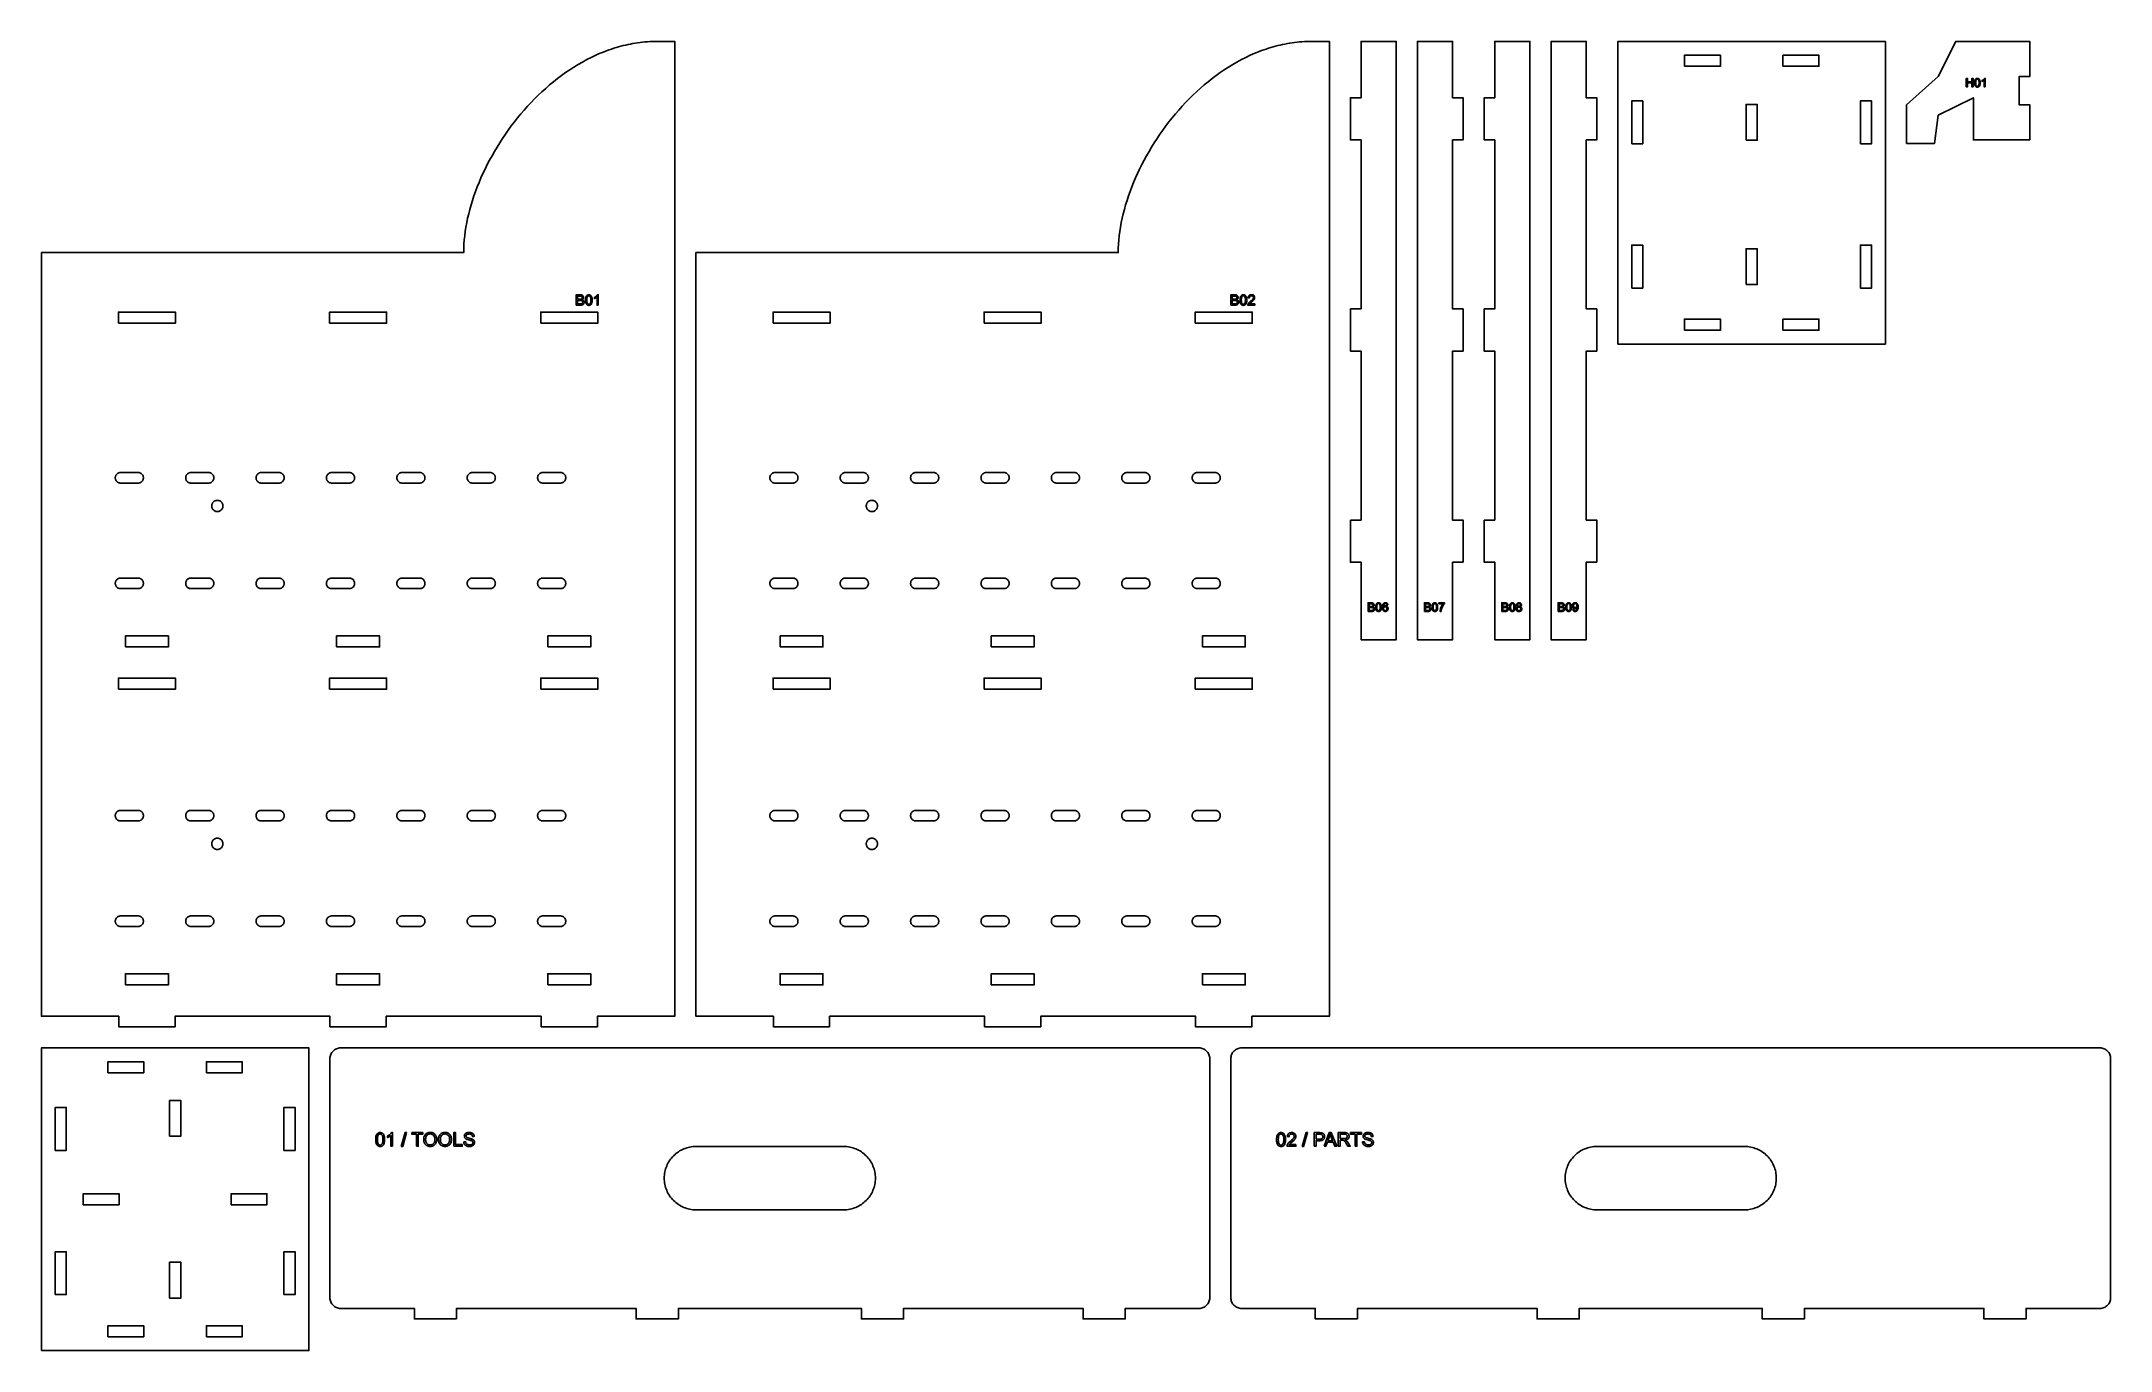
# Model space of a CAD drawing. Header units: millimetres. Extents: x 6 to 594, y -378 to -6.
import ezdxf

# ---------------------------------------------------------------- set-up
doc = ezdxf.new("R2010")
doc.units = ezdxf.units.MM
for name, color, linetype in [('cut_inner', 7, 'Continuous'), ('cut_outer', 7, 'Continuous'), ('engrave', 5, 'Continuous')]:
    doc.layers.add(name, color=color, linetype=linetype)

msp = doc.modelspace()

# ---------------------------------------------------------------- linework, layer by layer
at = {"layer": 'cut_inner'}
for points in [[(472.9, -13.07), (483.1, -13.07), (483.1, -9.93), (472.9, -9.93)], [(500.9, -13.07), (511.1, -13.07), (511.1, -9.93), (500.9, -9.93)], [(457.93, -35.1), (461.07, -35.1), (461.07, -22.9), (457.93, -22.9)], [(522.92, -35.1), (526.08, -35.1), (526.08, -22.9), (522.92, -22.9)], [(490.43, -34.1), (493.57, -34.1), (493.57, -23.9), (490.43, -23.9)], [(457.93, -76.1), (461.07, -76.1), (461.07, -63.9), (457.93, -63.9)], [(522.92, -76.1), (526.08, -76.1), (526.08, -63.9), (522.92, -63.9)], [(490.43, -75.1), (493.57, -75.1), (493.57, -64.9), (490.43, -64.9)], [(27.9, -86.08), (44.1, -86.08), (44.1, -82.92), (27.9, -82.92)], [(87.9, -86.08), (104.1, -86.08), (104.1, -82.92), (87.9, -82.92)], [(147.9, -86.08), (164.1, -86.08), (164.1, -82.92), (147.9, -82.92)], [(213.9, -86.08), (230.1, -86.08), (230.1, -82.92), (213.9, -82.92)], [(273.9, -86.08), (290.1, -86.08), (290.1, -82.92), (273.9, -82.92)], [(333.9, -86.08), (350.1, -86.08), (350.1, -82.92), (333.9, -82.92)], [(472.9, -88.08), (483.1, -88.08), (483.1, -84.92), (472.9, -84.92)], [(500.9, -88.08), (511.1, -88.08), (511.1, -84.92), (500.9, -84.92)], [(28.5, -131.5), (33.5, -131.5), (33.65, -131.49), (33.79, -131.47), (33.94, -131.44), (34.07, -131.39), (34.21, -131.32), (34.33, -131.25), (34.45, -131.16), (34.56, -131.06), (34.66, -130.95), (34.75, -130.83), (34.82, -130.71), (34.89, -130.57), (34.94, -130.44), (34.97, -130.29), (34.99, -130.15), (35, -130), (35, -130), (34.99, -129.85), (34.97, -129.71), (34.94, -129.56), (34.89, -129.43), (34.82, -129.29), (34.75, -129.17), (34.66, -129.05), (34.56, -128.94), (34.45, -128.84), (34.33, -128.75), (34.21, -128.68), (34.07, -128.61), (33.94, -128.56), (33.79, -128.53), (33.65, -128.51), (33.5, -128.5), (28.5, -128.5), (28.35, -128.51), (28.21, -128.53), (28.06, -128.56), (27.93, -128.61), (27.79, -128.68), (27.67, -128.75), (27.55, -128.84), (27.44, -128.94), (27.34, -129.05), (27.25, -129.17), (27.18, -129.29), (27.11, -129.43), (27.06, -129.56), (27.03, -129.71), (27.01, -129.85), (27, -130), (27, -130), (27.01, -130.15), (27.03, -130.29), (27.06, -130.44), (27.11, -130.57), (27.18, -130.71), (27.25, -130.83), (27.34, -130.95), (27.44, -131.06), (27.55, -131.16), (27.67, -131.25), (27.79, -131.32), (27.93, -131.39), (28.06, -131.44), (28.21, -131.47), (28.35, -131.49), (28.5, -131.5)], [(48.5, -131.5), (53.5, -131.5), (53.65, -131.49), (53.79, -131.47), (53.94, -131.44), (54.07, -131.39), (54.21, -131.32), (54.33, -131.25), (54.45, -131.16), (54.56, -131.06), (54.66, -130.95), (54.75, -130.83), (54.82, -130.71), (54.89, -130.57), (54.94, -130.44), (54.97, -130.29), (54.99, -130.15), (55, -130), (55, -130), (54.99, -129.85), (54.97, -129.71), (54.94, -129.56), (54.89, -129.43), (54.82, -129.29), (54.75, -129.17), (54.66, -129.05), (54.56, -128.94), (54.45, -128.84), (54.33, -128.75), (54.21, -128.68), (54.07, -128.61), (53.94, -128.56), (53.79, -128.53), (53.65, -128.51), (53.5, -128.5), (48.5, -128.5), (48.35, -128.51), (48.21, -128.53), (48.06, -128.56), (47.93, -128.61), (47.79, -128.68), (47.67, -128.75), (47.55, -128.84), (47.44, -128.94), (47.34, -129.05), (47.25, -129.17), (47.18, -129.29), (47.11, -129.43), (47.06, -129.56), (47.03, -129.71), (47.01, -129.85), (47, -130), (47, -130), (47.01, -130.15), (47.03, -130.29), (47.06, -130.44), (47.11, -130.57), (47.18, -130.71), (47.25, -130.83), (47.34, -130.95), (47.44, -131.06), (47.55, -131.16), (47.67, -131.25), (47.79, -131.32), (47.93, -131.39), (48.06, -131.44), (48.21, -131.47), (48.35, -131.49), (48.5, -131.5)], [(68.5, -131.5), (73.5, -131.5), (73.65, -131.49), (73.79, -131.47), (73.94, -131.44), (74.07, -131.39), (74.21, -131.32), (74.33, -131.25), (74.45, -131.16), (74.56, -131.06), (74.66, -130.95), (74.75, -130.83), (74.82, -130.71), (74.89, -130.57), (74.94, -130.44), (74.97, -130.29), (74.99, -130.15), (75, -130), (75, -130), (74.99, -129.85), (74.97, -129.71), (74.94, -129.56), (74.89, -129.43), (74.82, -129.29), (74.75, -129.17), (74.66, -129.05), (74.56, -128.94), (74.45, -128.84), (74.33, -128.75), (74.21, -128.68), (74.07, -128.61), (73.94, -128.56), (73.79, -128.53), (73.65, -128.51), (73.5, -128.5), (68.5, -128.5), (68.35, -128.51), (68.21, -128.53), (68.06, -128.56), (67.93, -128.61), (67.79, -128.68), (67.67, -128.75), (67.55, -128.84), (67.44, -128.94), (67.34, -129.05), (67.25, -129.17), (67.18, -129.29), (67.11, -129.43), (67.06, -129.56), (67.03, -129.71), (67.01, -129.85), (67, -130), (67, -130), (67.01, -130.15), (67.03, -130.29), (67.06, -130.44), (67.11, -130.57), (67.18, -130.71), (67.25, -130.83), (67.34, -130.95), (67.44, -131.06), (67.55, -131.16), (67.67, -131.25), (67.79, -131.32), (67.93, -131.39), (68.06, -131.44), (68.21, -131.47), (68.35, -131.49), (68.5, -131.5)], [(88.5, -131.5), (93.5, -131.5), (93.65, -131.49), (93.79, -131.47), (93.94, -131.44), (94.07, -131.39), (94.21, -131.32), (94.33, -131.25), (94.45, -131.16), (94.56, -131.06), (94.66, -130.95), (94.75, -130.83), (94.82, -130.71), (94.89, -130.57), (94.94, -130.44), (94.97, -130.29), (94.99, -130.15), (95, -130), (95, -130), (94.99, -129.85), (94.97, -129.71), (94.94, -129.56), (94.89, -129.43), (94.82, -129.29), (94.75, -129.17), (94.66, -129.05), (94.56, -128.94), (94.45, -128.84), (94.33, -128.75), (94.21, -128.68), (94.07, -128.61), (93.94, -128.56), (93.79, -128.53), (93.65, -128.51), (93.5, -128.5), (88.5, -128.5), (88.35, -128.51), (88.21, -128.53), (88.06, -128.56), (87.93, -128.61), (87.79, -128.68), (87.67, -128.75), (87.55, -128.84), (87.44, -128.94), (87.34, -129.05), (87.25, -129.17), (87.18, -129.29), (87.11, -129.43), (87.06, -129.56), (87.03, -129.71), (87.01, -129.85), (87, -130), (87, -130), (87.01, -130.15), (87.03, -130.29), (87.06, -130.44), (87.11, -130.57), (87.18, -130.71), (87.25, -130.83), (87.34, -130.95), (87.44, -131.06), (87.55, -131.16), (87.67, -131.25), (87.79, -131.32), (87.93, -131.39), (88.06, -131.44), (88.21, -131.47), (88.35, -131.49), (88.5, -131.5)], [(108.5, -131.5), (113.5, -131.5), (113.65, -131.49), (113.79, -131.47), (113.94, -131.44), (114.07, -131.39), (114.21, -131.32), (114.33, -131.25), (114.45, -131.16), (114.56, -131.06), (114.66, -130.95), (114.75, -130.83), (114.82, -130.71), (114.89, -130.57), (114.94, -130.44), (114.97, -130.29), (114.99, -130.15), (115, -130), (115, -130), (114.99, -129.85), (114.97, -129.71), (114.94, -129.56), (114.89, -129.43), (114.82, -129.29), (114.75, -129.17), (114.66, -129.05), (114.56, -128.94), (114.45, -128.84), (114.33, -128.75), (114.21, -128.68), (114.07, -128.61), (113.94, -128.56), (113.79, -128.53), (113.65, -128.51), (113.5, -128.5), (108.5, -128.5), (108.35, -128.51), (108.21, -128.53), (108.06, -128.56), (107.93, -128.61), (107.79, -128.68), (107.67, -128.75), (107.55, -128.84), (107.44, -128.94), (107.34, -129.05), (107.25, -129.17), (107.18, -129.29), (107.11, -129.43), (107.06, -129.56), (107.03, -129.71), (107.01, -129.85), (107, -130), (107, -130), (107.01, -130.15), (107.03, -130.29), (107.06, -130.44), (107.11, -130.57), (107.18, -130.71), (107.25, -130.83), (107.34, -130.95), (107.44, -131.06), (107.55, -131.16), (107.67, -131.25), (107.79, -131.32), (107.93, -131.39), (108.06, -131.44), (108.21, -131.47), (108.35, -131.49), (108.5, -131.5)], [(128.5, -131.5), (133.5, -131.5), (133.65, -131.49), (133.79, -131.47), (133.94, -131.44), (134.07, -131.39), (134.21, -131.32), (134.33, -131.25), (134.45, -131.16), (134.56, -131.06), (134.66, -130.95), (134.75, -130.83), (134.82, -130.71), (134.89, -130.57), (134.94, -130.44), (134.97, -130.29), (134.99, -130.15), (135, -130), (135, -130), (134.99, -129.85), (134.97, -129.71), (134.94, -129.56), (134.89, -129.43), (134.82, -129.29), (134.75, -129.17), (134.66, -129.05), (134.56, -128.94), (134.45, -128.84), (134.33, -128.75), (134.21, -128.68), (134.07, -128.61), (133.94, -128.56), (133.79, -128.53), (133.65, -128.51), (133.5, -128.5), (128.5, -128.5), (128.35, -128.51), (128.21, -128.53), (128.06, -128.56), (127.93, -128.61), (127.79, -128.68), (127.67, -128.75), (127.55, -128.84), (127.44, -128.94), (127.34, -129.05), (127.25, -129.17), (127.18, -129.29), (127.11, -129.43), (127.06, -129.56), (127.03, -129.71), (127.01, -129.85), (127, -130), (127, -130), (127.01, -130.15), (127.03, -130.29), (127.06, -130.44), (127.11, -130.57), (127.18, -130.71), (127.25, -130.83), (127.34, -130.95), (127.44, -131.06), (127.55, -131.16), (127.67, -131.25), (127.79, -131.32), (127.93, -131.39), (128.06, -131.44), (128.21, -131.47), (128.35, -131.49), (128.5, -131.5)], [(148.5, -131.5), (153.5, -131.5), (153.65, -131.49), (153.79, -131.47), (153.94, -131.44), (154.07, -131.39), (154.21, -131.32), (154.33, -131.25), (154.45, -131.16), (154.56, -131.06), (154.66, -130.95), (154.75, -130.83), (154.82, -130.71), (154.89, -130.57), (154.94, -130.44), (154.97, -130.29), (154.99, -130.15), (155, -130), (155, -130), (154.99, -129.85), (154.97, -129.71), (154.94, -129.56), (154.89, -129.43), (154.82, -129.29), (154.75, -129.17), (154.66, -129.05), (154.56, -128.94), (154.45, -128.84), (154.33, -128.75), (154.21, -128.68), (154.07, -128.61), (153.94, -128.56), (153.79, -128.53), (153.65, -128.51), (153.5, -128.5), (148.5, -128.5), (148.35, -128.51), (148.21, -128.53), (148.06, -128.56), (147.93, -128.61), (147.79, -128.68), (147.67, -128.75), (147.55, -128.84), (147.44, -128.94), (147.34, -129.05), (147.25, -129.17), (147.18, -129.29), (147.11, -129.43), (147.06, -129.56), (147.03, -129.71), (147.01, -129.85), (147, -130), (147, -130), (147.01, -130.15), (147.03, -130.29), (147.06, -130.44), (147.11, -130.57), (147.18, -130.71), (147.25, -130.83), (147.34, -130.95), (147.44, -131.06), (147.55, -131.16), (147.67, -131.25), (147.79, -131.32), (147.93, -131.39), (148.06, -131.44), (148.21, -131.47), (148.35, -131.49), (148.5, -131.5)], [(214.5, -131.5), (219.5, -131.5), (219.65, -131.49), (219.79, -131.47), (219.94, -131.44), (220.07, -131.39), (220.21, -131.32), (220.33, -131.25), (220.45, -131.16), (220.56, -131.06), (220.66, -130.95), (220.75, -130.83), (220.82, -130.71), (220.89, -130.57), (220.94, -130.44), (220.97, -130.29), (220.99, -130.15), (221, -130), (221, -130), (220.99, -129.85), (220.97, -129.71), (220.94, -129.56), (220.89, -129.43), (220.82, -129.29), (220.75, -129.17), (220.66, -129.05), (220.56, -128.94), (220.45, -128.84), (220.33, -128.75), (220.21, -128.68), (220.07, -128.61), (219.94, -128.56), (219.79, -128.53), (219.65, -128.51), (219.5, -128.5), (214.5, -128.5), (214.35, -128.51), (214.21, -128.53), (214.06, -128.56), (213.93, -128.61), (213.79, -128.68), (213.67, -128.75), (213.55, -128.84), (213.44, -128.94), (213.34, -129.05), (213.25, -129.17), (213.18, -129.29), (213.11, -129.43), (213.06, -129.56), (213.03, -129.71), (213.01, -129.85), (213, -130), (213, -130), (213.01, -130.15), (213.03, -130.29), (213.06, -130.44), (213.11, -130.57), (213.18, -130.71), (213.25, -130.83), (213.34, -130.95), (213.44, -131.06), (213.55, -131.16), (213.67, -131.25), (213.79, -131.32), (213.93, -131.39), (214.06, -131.44), (214.21, -131.47), (214.35, -131.49), (214.5, -131.5)], [(234.5, -131.5), (239.5, -131.5), (239.65, -131.49), (239.79, -131.47), (239.94, -131.44), (240.07, -131.39), (240.21, -131.32), (240.33, -131.25), (240.45, -131.16), (240.56, -131.06), (240.66, -130.95), (240.75, -130.83), (240.82, -130.71), (240.89, -130.57), (240.94, -130.44), (240.97, -130.29), (240.99, -130.15), (241, -130), (241, -130), (240.99, -129.85), (240.97, -129.71), (240.94, -129.56), (240.89, -129.43), (240.82, -129.29), (240.75, -129.17), (240.66, -129.05), (240.56, -128.94), (240.45, -128.84), (240.33, -128.75), (240.21, -128.68), (240.07, -128.61), (239.94, -128.56), (239.79, -128.53), (239.65, -128.51), (239.5, -128.5), (234.5, -128.5), (234.35, -128.51), (234.21, -128.53), (234.06, -128.56), (233.93, -128.61), (233.79, -128.68), (233.67, -128.75), (233.55, -128.84), (233.44, -128.94), (233.34, -129.05), (233.25, -129.17), (233.18, -129.29), (233.11, -129.43), (233.06, -129.56), (233.03, -129.71), (233.01, -129.85), (233, -130), (233, -130), (233.01, -130.15), (233.03, -130.29), (233.06, -130.44), (233.11, -130.57), (233.18, -130.71), (233.25, -130.83), (233.34, -130.95), (233.44, -131.06), (233.55, -131.16), (233.67, -131.25), (233.79, -131.32), (233.93, -131.39), (234.06, -131.44), (234.21, -131.47), (234.35, -131.49), (234.5, -131.5)], [(254.5, -131.5), (259.5, -131.5), (259.65, -131.49), (259.79, -131.47), (259.94, -131.44), (260.07, -131.39), (260.21, -131.32), (260.33, -131.25), (260.45, -131.16), (260.56, -131.06), (260.66, -130.95), (260.75, -130.83), (260.82, -130.71), (260.89, -130.57), (260.94, -130.44), (260.97, -130.29), (260.99, -130.15), (261, -130), (261, -130), (260.99, -129.85), (260.97, -129.71), (260.94, -129.56), (260.89, -129.43), (260.82, -129.29), (260.75, -129.17), (260.66, -129.05), (260.56, -128.94), (260.45, -128.84), (260.33, -128.75), (260.21, -128.68), (260.07, -128.61), (259.94, -128.56), (259.79, -128.53), (259.65, -128.51), (259.5, -128.5), (254.5, -128.5), (254.35, -128.51), (254.21, -128.53), (254.06, -128.56), (253.93, -128.61), (253.79, -128.68), (253.67, -128.75), (253.55, -128.84), (253.44, -128.94), (253.34, -129.05), (253.25, -129.17), (253.18, -129.29), (253.11, -129.43), (253.06, -129.56), (253.03, -129.71), (253.01, -129.85), (253, -130), (253, -130), (253.01, -130.15), (253.03, -130.29), (253.06, -130.44), (253.11, -130.57), (253.18, -130.71), (253.25, -130.83), (253.34, -130.95), (253.44, -131.06), (253.55, -131.16), (253.67, -131.25), (253.79, -131.32), (253.93, -131.39), (254.06, -131.44), (254.21, -131.47), (254.35, -131.49), (254.5, -131.5)], [(274.5, -131.5), (279.5, -131.5), (279.65, -131.49), (279.79, -131.47), (279.94, -131.44), (280.07, -131.39), (280.21, -131.32), (280.33, -131.25), (280.45, -131.16), (280.56, -131.06), (280.66, -130.95), (280.75, -130.83), (280.82, -130.71), (280.89, -130.57), (280.94, -130.44), (280.97, -130.29), (280.99, -130.15), (281, -130), (281, -130), (280.99, -129.85), (280.97, -129.71), (280.94, -129.56), (280.89, -129.43), (280.82, -129.29), (280.75, -129.17), (280.66, -129.05), (280.56, -128.94), (280.45, -128.84), (280.33, -128.75), (280.21, -128.68), (280.07, -128.61), (279.94, -128.56), (279.79, -128.53), (279.65, -128.51), (279.5, -128.5), (274.5, -128.5), (274.35, -128.51), (274.21, -128.53), (274.06, -128.56), (273.93, -128.61), (273.79, -128.68), (273.67, -128.75), (273.55, -128.84), (273.44, -128.94), (273.34, -129.05), (273.25, -129.17), (273.18, -129.29), (273.11, -129.43), (273.06, -129.56), (273.03, -129.71), (273.01, -129.85), (273, -130), (273, -130), (273.01, -130.15), (273.03, -130.29), (273.06, -130.44), (273.11, -130.57), (273.18, -130.71), (273.25, -130.83), (273.34, -130.95), (273.44, -131.06), (273.55, -131.16), (273.67, -131.25), (273.79, -131.32), (273.93, -131.39), (274.06, -131.44), (274.21, -131.47), (274.35, -131.49), (274.5, -131.5)], [(294.5, -131.5), (299.5, -131.5), (299.65, -131.49), (299.79, -131.47), (299.94, -131.44), (300.07, -131.39), (300.21, -131.32), (300.33, -131.25), (300.45, -131.16), (300.56, -131.06), (300.66, -130.95), (300.75, -130.83), (300.82, -130.71), (300.89, -130.57), (300.94, -130.44), (300.97, -130.29), (300.99, -130.15), (301, -130), (301, -130), (300.99, -129.85), (300.97, -129.71), (300.94, -129.56), (300.89, -129.43), (300.82, -129.29), (300.75, -129.17), (300.66, -129.05), (300.56, -128.94), (300.45, -128.84), (300.33, -128.75), (300.21, -128.68), (300.07, -128.61), (299.94, -128.56), (299.79, -128.53), (299.65, -128.51), (299.5, -128.5), (294.5, -128.5), (294.35, -128.51), (294.21, -128.53), (294.06, -128.56), (293.93, -128.61), (293.79, -128.68), (293.67, -128.75), (293.55, -128.84), (293.44, -128.94), (293.34, -129.05), (293.25, -129.17), (293.18, -129.29), (293.11, -129.43), (293.06, -129.56), (293.03, -129.71), (293.01, -129.85), (293, -130), (293, -130), (293.01, -130.15), (293.03, -130.29), (293.06, -130.44), (293.11, -130.57), (293.18, -130.71), (293.25, -130.83), (293.34, -130.95), (293.44, -131.06), (293.55, -131.16), (293.67, -131.25), (293.79, -131.32), (293.93, -131.39), (294.06, -131.44), (294.21, -131.47), (294.35, -131.49), (294.5, -131.5)], [(314.5, -131.5), (319.5, -131.5), (319.65, -131.49), (319.79, -131.47), (319.94, -131.44), (320.07, -131.39), (320.21, -131.32), (320.33, -131.25), (320.45, -131.16), (320.56, -131.06), (320.66, -130.95), (320.75, -130.83), (320.82, -130.71), (320.89, -130.57), (320.94, -130.44), (320.97, -130.29), (320.99, -130.15), (321, -130), (321, -130), (320.99, -129.85), (320.97, -129.71), (320.94, -129.56), (320.89, -129.43), (320.82, -129.29), (320.75, -129.17), (320.66, -129.05), (320.56, -128.94), (320.45, -128.84), (320.33, -128.75), (320.21, -128.68), (320.07, -128.61), (319.94, -128.56), (319.79, -128.53), (319.65, -128.51), (319.5, -128.5), (314.5, -128.5), (314.35, -128.51), (314.21, -128.53), (314.06, -128.56), (313.93, -128.61), (313.79, -128.68), (313.67, -128.75), (313.55, -128.84), (313.44, -128.94), (313.34, -129.05), (313.25, -129.17), (313.18, -129.29), (313.11, -129.43), (313.06, -129.56), (313.03, -129.71), (313.01, -129.85), (313, -130), (313, -130), (313.01, -130.15), (313.03, -130.29), (313.06, -130.44), (313.11, -130.57), (313.18, -130.71), (313.25, -130.83), (313.34, -130.95), (313.44, -131.06), (313.55, -131.16), (313.67, -131.25), (313.79, -131.32), (313.93, -131.39), (314.06, -131.44), (314.21, -131.47), (314.35, -131.49), (314.5, -131.5)], [(334.5, -131.5), (339.5, -131.5), (339.65, -131.49), (339.79, -131.47), (339.94, -131.44), (340.07, -131.39), (340.21, -131.32), (340.33, -131.25), (340.45, -131.16), (340.56, -131.06), (340.66, -130.95), (340.75, -130.83), (340.82, -130.71), (340.89, -130.57), (340.94, -130.44), (340.97, -130.29), (340.99, -130.15), (341, -130), (341, -130), (340.99, -129.85), (340.97, -129.71), (340.94, -129.56), (340.89, -129.43), (340.82, -129.29), (340.75, -129.17), (340.66, -129.05), (340.56, -128.94), (340.45, -128.84), (340.33, -128.75), (340.21, -128.68), (340.07, -128.61), (339.94, -128.56), (339.79, -128.53), (339.65, -128.51), (339.5, -128.5), (334.5, -128.5), (334.35, -128.51), (334.21, -128.53), (334.06, -128.56), (333.93, -128.61), (333.79, -128.68), (333.67, -128.75), (333.55, -128.84), (333.44, -128.94), (333.34, -129.05), (333.25, -129.17), (333.18, -129.29), (333.11, -129.43), (333.06, -129.56), (333.03, -129.71), (333.01, -129.85), (333, -130), (333, -130), (333.01, -130.15), (333.03, -130.29), (333.06, -130.44), (333.11, -130.57), (333.18, -130.71), (333.25, -130.83), (333.34, -130.95), (333.44, -131.06), (333.55, -131.16), (333.67, -131.25), (333.79, -131.32), (333.93, -131.39), (334.06, -131.44), (334.21, -131.47), (334.35, -131.49), (334.5, -131.5)], [(54.4, -138), (54.41, -137.84), (54.43, -137.69), (54.47, -137.54), (54.52, -137.39), (54.59, -137.25), (54.67, -137.11), (54.76, -136.98), (54.87, -136.87), (54.98, -136.76), (55.11, -136.67), (55.25, -136.59), (55.39, -136.52), (55.54, -136.47), (55.69, -136.43), (55.84, -136.41), (56, -136.4), (56.16, -136.41), (56.31, -136.43), (56.46, -136.47), (56.61, -136.52), (56.75, -136.59), (56.89, -136.67), (57.02, -136.76), (57.13, -136.87), (57.24, -136.98), (57.33, -137.11), (57.41, -137.25), (57.48, -137.39), (57.53, -137.54), (57.57, -137.69), (57.59, -137.84), (57.6, -138), (57.59, -138.16), (57.57, -138.31), (57.53, -138.46), (57.48, -138.61), (57.41, -138.75), (57.33, -138.89), (57.24, -139.02), (57.13, -139.13), (57.02, -139.24), (56.89, -139.33), (56.75, -139.41), (56.61, -139.48), (56.46, -139.53), (56.31, -139.57), (56.16, -139.59), (56, -139.6), (55.84, -139.59), (55.69, -139.57), (55.54, -139.53), (55.39, -139.48), (55.25, -139.41), (55.11, -139.33), (54.98, -139.24), (54.87, -139.13), (54.76, -139.02), (54.67, -138.89), (54.59, -138.75), (54.52, -138.61), (54.47, -138.46), (54.43, -138.31), (54.41, -138.16), (54.4, -138)], [(240.4, -138), (240.41, -137.84), (240.43, -137.69), (240.47, -137.54), (240.52, -137.39), (240.59, -137.25), (240.67, -137.11), (240.76, -136.98), (240.87, -136.87), (240.98, -136.76), (241.11, -136.67), (241.25, -136.59), (241.39, -136.52), (241.54, -136.47), (241.69, -136.43), (241.84, -136.41), (242, -136.4), (242.16, -136.41), (242.31, -136.43), (242.46, -136.47), (242.61, -136.52), (242.75, -136.59), (242.89, -136.67), (243.02, -136.76), (243.13, -136.87), (243.24, -136.98), (243.33, -137.11), (243.41, -137.25), (243.48, -137.39), (243.53, -137.54), (243.57, -137.69), (243.59, -137.84), (243.6, -138), (243.59, -138.16), (243.57, -138.31), (243.53, -138.46), (243.48, -138.61), (243.41, -138.75), (243.33, -138.89), (243.24, -139.02), (243.13, -139.13), (243.02, -139.24), (242.89, -139.33), (242.75, -139.41), (242.61, -139.48), (242.46, -139.53), (242.31, -139.57), (242.16, -139.59), (242, -139.6), (241.84, -139.59), (241.69, -139.57), (241.54, -139.53), (241.39, -139.48), (241.25, -139.41), (241.11, -139.33), (240.98, -139.24), (240.87, -139.13), (240.76, -139.02), (240.67, -138.89), (240.59, -138.75), (240.52, -138.61), (240.47, -138.46), (240.43, -138.31), (240.41, -138.16), (240.4, -138)], [(28.5, -161.5), (33.5, -161.5), (33.65, -161.49), (33.79, -161.47), (33.94, -161.44), (34.07, -161.39), (34.21, -161.32), (34.33, -161.25), (34.45, -161.16), (34.56, -161.06), (34.66, -160.95), (34.75, -160.83), (34.82, -160.71), (34.89, -160.57), (34.94, -160.44), (34.97, -160.29), (34.99, -160.15), (35, -160), (35, -160), (34.99, -159.85), (34.97, -159.71), (34.94, -159.56), (34.89, -159.43), (34.82, -159.29), (34.75, -159.17), (34.66, -159.05), (34.56, -158.94), (34.45, -158.84), (34.33, -158.75), (34.21, -158.68), (34.07, -158.61), (33.94, -158.56), (33.79, -158.53), (33.65, -158.51), (33.5, -158.5), (28.5, -158.5), (28.35, -158.51), (28.21, -158.53), (28.06, -158.56), (27.93, -158.61), (27.79, -158.68), (27.67, -158.75), (27.55, -158.84), (27.44, -158.94), (27.34, -159.05), (27.25, -159.17), (27.18, -159.29), (27.11, -159.43), (27.06, -159.56), (27.03, -159.71), (27.01, -159.85), (27, -160), (27, -160), (27.01, -160.15), (27.03, -160.29), (27.06, -160.44), (27.11, -160.57), (27.18, -160.71), (27.25, -160.83), (27.34, -160.95), (27.44, -161.06), (27.55, -161.16), (27.67, -161.25), (27.79, -161.32), (27.93, -161.39), (28.06, -161.44), (28.21, -161.47), (28.35, -161.49), (28.5, -161.5)], [(48.5, -161.5), (53.5, -161.5), (53.65, -161.49), (53.79, -161.47), (53.94, -161.44), (54.07, -161.39), (54.21, -161.32), (54.33, -161.25), (54.45, -161.16), (54.56, -161.06), (54.66, -160.95), (54.75, -160.83), (54.82, -160.71), (54.89, -160.57), (54.94, -160.44), (54.97, -160.29), (54.99, -160.15), (55, -160), (55, -160), (54.99, -159.85), (54.97, -159.71), (54.94, -159.56), (54.89, -159.43), (54.82, -159.29), (54.75, -159.17), (54.66, -159.05), (54.56, -158.94), (54.45, -158.84), (54.33, -158.75), (54.21, -158.68), (54.07, -158.61), (53.94, -158.56), (53.79, -158.53), (53.65, -158.51), (53.5, -158.5), (48.5, -158.5), (48.35, -158.51), (48.21, -158.53), (48.06, -158.56), (47.93, -158.61), (47.79, -158.68), (47.67, -158.75), (47.55, -158.84), (47.44, -158.94), (47.34, -159.05), (47.25, -159.17), (47.18, -159.29), (47.11, -159.43), (47.06, -159.56), (47.03, -159.71), (47.01, -159.85), (47, -160), (47, -160), (47.01, -160.15), (47.03, -160.29), (47.06, -160.44), (47.11, -160.57), (47.18, -160.71), (47.25, -160.83), (47.34, -160.95), (47.44, -161.06), (47.55, -161.16), (47.67, -161.25), (47.79, -161.32), (47.93, -161.39), (48.06, -161.44), (48.21, -161.47), (48.35, -161.49), (48.5, -161.5)], [(68.5, -161.5), (73.5, -161.5), (73.65, -161.49), (73.79, -161.47), (73.94, -161.44), (74.07, -161.39), (74.21, -161.32), (74.33, -161.25), (74.45, -161.16), (74.56, -161.06), (74.66, -160.95), (74.75, -160.83), (74.82, -160.71), (74.89, -160.57), (74.94, -160.44), (74.97, -160.29), (74.99, -160.15), (75, -160), (75, -160), (74.99, -159.85), (74.97, -159.71), (74.94, -159.56), (74.89, -159.43), (74.82, -159.29), (74.75, -159.17), (74.66, -159.05), (74.56, -158.94), (74.45, -158.84), (74.33, -158.75), (74.21, -158.68), (74.07, -158.61), (73.94, -158.56), (73.79, -158.53), (73.65, -158.51), (73.5, -158.5), (68.5, -158.5), (68.35, -158.51), (68.21, -158.53), (68.06, -158.56), (67.93, -158.61), (67.79, -158.68), (67.67, -158.75), (67.55, -158.84), (67.44, -158.94), (67.34, -159.05), (67.25, -159.17), (67.18, -159.29), (67.11, -159.43), (67.06, -159.56), (67.03, -159.71), (67.01, -159.85), (67, -160), (67, -160), (67.01, -160.15), (67.03, -160.29), (67.06, -160.44), (67.11, -160.57), (67.18, -160.71), (67.25, -160.83), (67.34, -160.95), (67.44, -161.06), (67.55, -161.16), (67.67, -161.25), (67.79, -161.32), (67.93, -161.39), (68.06, -161.44), (68.21, -161.47), (68.35, -161.49), (68.5, -161.5)], [(88.5, -161.5), (93.5, -161.5), (93.65, -161.49), (93.79, -161.47), (93.94, -161.44), (94.07, -161.39), (94.21, -161.32), (94.33, -161.25), (94.45, -161.16), (94.56, -161.06), (94.66, -160.95), (94.75, -160.83), (94.82, -160.71), (94.89, -160.57), (94.94, -160.44), (94.97, -160.29), (94.99, -160.15), (95, -160), (95, -160), (94.99, -159.85), (94.97, -159.71), (94.94, -159.56), (94.89, -159.43), (94.82, -159.29), (94.75, -159.17), (94.66, -159.05), (94.56, -158.94), (94.45, -158.84), (94.33, -158.75), (94.21, -158.68), (94.07, -158.61), (93.94, -158.56), (93.79, -158.53), (93.65, -158.51), (93.5, -158.5), (88.5, -158.5), (88.35, -158.51), (88.21, -158.53), (88.06, -158.56), (87.93, -158.61), (87.79, -158.68), (87.67, -158.75), (87.55, -158.84), (87.44, -158.94), (87.34, -159.05), (87.25, -159.17), (87.18, -159.29), (87.11, -159.43), (87.06, -159.56), (87.03, -159.71), (87.01, -159.85), (87, -160), (87, -160), (87.01, -160.15), (87.03, -160.29), (87.06, -160.44), (87.11, -160.57), (87.18, -160.71), (87.25, -160.83), (87.34, -160.95), (87.44, -161.06), (87.55, -161.16), (87.67, -161.25), (87.79, -161.32), (87.93, -161.39), (88.06, -161.44), (88.21, -161.47), (88.35, -161.49), (88.5, -161.5)], [(108.5, -161.5), (113.5, -161.5), (113.65, -161.49), (113.79, -161.47), (113.94, -161.44), (114.07, -161.39), (114.21, -161.32), (114.33, -161.25), (114.45, -161.16), (114.56, -161.06), (114.66, -160.95), (114.75, -160.83), (114.82, -160.71), (114.89, -160.57), (114.94, -160.44), (114.97, -160.29), (114.99, -160.15), (115, -160), (115, -160), (114.99, -159.85), (114.97, -159.71), (114.94, -159.56), (114.89, -159.43), (114.82, -159.29), (114.75, -159.17), (114.66, -159.05), (114.56, -158.94), (114.45, -158.84), (114.33, -158.75), (114.21, -158.68), (114.07, -158.61), (113.94, -158.56), (113.79, -158.53), (113.65, -158.51), (113.5, -158.5), (108.5, -158.5), (108.35, -158.51), (108.21, -158.53), (108.06, -158.56), (107.93, -158.61), (107.79, -158.68), (107.67, -158.75), (107.55, -158.84), (107.44, -158.94), (107.34, -159.05), (107.25, -159.17), (107.18, -159.29), (107.11, -159.43), (107.06, -159.56), (107.03, -159.71), (107.01, -159.85), (107, -160), (107, -160), (107.01, -160.15), (107.03, -160.29), (107.06, -160.44), (107.11, -160.57), (107.18, -160.71), (107.25, -160.83), (107.34, -160.95), (107.44, -161.06), (107.55, -161.16), (107.67, -161.25), (107.79, -161.32), (107.93, -161.39), (108.06, -161.44), (108.21, -161.47), (108.35, -161.49), (108.5, -161.5)], [(128.5, -161.5), (133.5, -161.5), (133.65, -161.49), (133.79, -161.47), (133.94, -161.44), (134.07, -161.39), (134.21, -161.32), (134.33, -161.25), (134.45, -161.16), (134.56, -161.06), (134.66, -160.95), (134.75, -160.83), (134.82, -160.71), (134.89, -160.57), (134.94, -160.44), (134.97, -160.29), (134.99, -160.15), (135, -160), (135, -160), (134.99, -159.85), (134.97, -159.71), (134.94, -159.56), (134.89, -159.43), (134.82, -159.29), (134.75, -159.17), (134.66, -159.05), (134.56, -158.94), (134.45, -158.84), (134.33, -158.75), (134.21, -158.68), (134.07, -158.61), (133.94, -158.56), (133.79, -158.53), (133.65, -158.51), (133.5, -158.5), (128.5, -158.5), (128.35, -158.51), (128.21, -158.53), (128.06, -158.56), (127.93, -158.61), (127.79, -158.68), (127.67, -158.75), (127.55, -158.84), (127.44, -158.94), (127.34, -159.05), (127.25, -159.17), (127.18, -159.29), (127.11, -159.43), (127.06, -159.56), (127.03, -159.71), (127.01, -159.85), (127, -160), (127, -160), (127.01, -160.15), (127.03, -160.29), (127.06, -160.44), (127.11, -160.57), (127.18, -160.71), (127.25, -160.83), (127.34, -160.95), (127.44, -161.06), (127.55, -161.16), (127.67, -161.25), (127.79, -161.32), (127.93, -161.39), (128.06, -161.44), (128.21, -161.47), (128.35, -161.49), (128.5, -161.5)], [(148.5, -161.5), (153.5, -161.5), (153.65, -161.49), (153.79, -161.47), (153.94, -161.44), (154.07, -161.39), (154.21, -161.32), (154.33, -161.25), (154.45, -161.16), (154.56, -161.06), (154.66, -160.95), (154.75, -160.83), (154.82, -160.71), (154.89, -160.57), (154.94, -160.44), (154.97, -160.29), (154.99, -160.15), (155, -160), (155, -160), (154.99, -159.85), (154.97, -159.71), (154.94, -159.56), (154.89, -159.43), (154.82, -159.29), (154.75, -159.17), (154.66, -159.05), (154.56, -158.94), (154.45, -158.84), (154.33, -158.75), (154.21, -158.68), (154.07, -158.61), (153.94, -158.56), (153.79, -158.53), (153.65, -158.51), (153.5, -158.5), (148.5, -158.5), (148.35, -158.51), (148.21, -158.53), (148.06, -158.56), (147.93, -158.61), (147.79, -158.68), (147.67, -158.75), (147.55, -158.84), (147.44, -158.94), (147.34, -159.05), (147.25, -159.17), (147.18, -159.29), (147.11, -159.43), (147.06, -159.56), (147.03, -159.71), (147.01, -159.85), (147, -160), (147, -160), (147.01, -160.15), (147.03, -160.29), (147.06, -160.44), (147.11, -160.57), (147.18, -160.71), (147.25, -160.83), (147.34, -160.95), (147.44, -161.06), (147.55, -161.16), (147.67, -161.25), (147.79, -161.32), (147.93, -161.39), (148.06, -161.44), (148.21, -161.47), (148.35, -161.49), (148.5, -161.5)], [(214.5, -161.5), (219.5, -161.5), (219.65, -161.49), (219.79, -161.47), (219.94, -161.44), (220.07, -161.39), (220.21, -161.32), (220.33, -161.25), (220.45, -161.16), (220.56, -161.06), (220.66, -160.95), (220.75, -160.83), (220.82, -160.71), (220.89, -160.57), (220.94, -160.44), (220.97, -160.29), (220.99, -160.15), (221, -160), (221, -160), (220.99, -159.85), (220.97, -159.71), (220.94, -159.56), (220.89, -159.43), (220.82, -159.29), (220.75, -159.17), (220.66, -159.05), (220.56, -158.94), (220.45, -158.84), (220.33, -158.75), (220.21, -158.68), (220.07, -158.61), (219.94, -158.56), (219.79, -158.53), (219.65, -158.51), (219.5, -158.5), (214.5, -158.5), (214.35, -158.51), (214.21, -158.53), (214.06, -158.56), (213.93, -158.61), (213.79, -158.68), (213.67, -158.75), (213.55, -158.84), (213.44, -158.94), (213.34, -159.05), (213.25, -159.17), (213.18, -159.29), (213.11, -159.43), (213.06, -159.56), (213.03, -159.71), (213.01, -159.85), (213, -160), (213, -160), (213.01, -160.15), (213.03, -160.29), (213.06, -160.44), (213.11, -160.57), (213.18, -160.71), (213.25, -160.83), (213.34, -160.95), (213.44, -161.06), (213.55, -161.16), (213.67, -161.25), (213.79, -161.32), (213.93, -161.39), (214.06, -161.44), (214.21, -161.47), (214.35, -161.49), (214.5, -161.5)], [(234.5, -161.5), (239.5, -161.5), (239.65, -161.49), (239.79, -161.47), (239.94, -161.44), (240.07, -161.39), (240.21, -161.32), (240.33, -161.25), (240.45, -161.16), (240.56, -161.06), (240.66, -160.95), (240.75, -160.83), (240.82, -160.71), (240.89, -160.57), (240.94, -160.44), (240.97, -160.29), (240.99, -160.15), (241, -160), (241, -160), (240.99, -159.85), (240.97, -159.71), (240.94, -159.56), (240.89, -159.43), (240.82, -159.29), (240.75, -159.17), (240.66, -159.05), (240.56, -158.94), (240.45, -158.84), (240.33, -158.75), (240.21, -158.68), (240.07, -158.61), (239.94, -158.56), (239.79, -158.53), (239.65, -158.51), (239.5, -158.5), (234.5, -158.5), (234.35, -158.51), (234.21, -158.53), (234.06, -158.56), (233.93, -158.61), (233.79, -158.68), (233.67, -158.75), (233.55, -158.84), (233.44, -158.94), (233.34, -159.05), (233.25, -159.17), (233.18, -159.29), (233.11, -159.43), (233.06, -159.56), (233.03, -159.71), (233.01, -159.85), (233, -160), (233, -160), (233.01, -160.15), (233.03, -160.29), (233.06, -160.44), (233.11, -160.57), (233.18, -160.71), (233.25, -160.83), (233.34, -160.95), (233.44, -161.06), (233.55, -161.16), (233.67, -161.25), (233.79, -161.32), (233.93, -161.39), (234.06, -161.44), (234.21, -161.47), (234.35, -161.49), (234.5, -161.5)], [(254.5, -161.5), (259.5, -161.5), (259.65, -161.49), (259.79, -161.47), (259.94, -161.44), (260.07, -161.39), (260.21, -161.32), (260.33, -161.25), (260.45, -161.16), (260.56, -161.06), (260.66, -160.95), (260.75, -160.83), (260.82, -160.71), (260.89, -160.57), (260.94, -160.44), (260.97, -160.29), (260.99, -160.15), (261, -160), (261, -160), (260.99, -159.85), (260.97, -159.71), (260.94, -159.56), (260.89, -159.43), (260.82, -159.29), (260.75, -159.17), (260.66, -159.05), (260.56, -158.94), (260.45, -158.84), (260.33, -158.75), (260.21, -158.68), (260.07, -158.61), (259.94, -158.56), (259.79, -158.53), (259.65, -158.51), (259.5, -158.5), (254.5, -158.5), (254.35, -158.51), (254.21, -158.53), (254.06, -158.56), (253.93, -158.61), (253.79, -158.68), (253.67, -158.75), (253.55, -158.84), (253.44, -158.94), (253.34, -159.05), (253.25, -159.17), (253.18, -159.29), (253.11, -159.43), (253.06, -159.56), (253.03, -159.71), (253.01, -159.85), (253, -160), (253, -160), (253.01, -160.15), (253.03, -160.29), (253.06, -160.44), (253.11, -160.57), (253.18, -160.71), (253.25, -160.83), (253.34, -160.95), (253.44, -161.06), (253.55, -161.16), (253.67, -161.25), (253.79, -161.32), (253.93, -161.39), (254.06, -161.44), (254.21, -161.47), (254.35, -161.49), (254.5, -161.5)], [(274.5, -161.5), (279.5, -161.5), (279.65, -161.49), (279.79, -161.47), (279.94, -161.44), (280.07, -161.39), (280.21, -161.32), (280.33, -161.25), (280.45, -161.16), (280.56, -161.06), (280.66, -160.95), (280.75, -160.83), (280.82, -160.71), (280.89, -160.57), (280.94, -160.44), (280.97, -160.29), (280.99, -160.15), (281, -160), (281, -160), (280.99, -159.85), (280.97, -159.71), (280.94, -159.56), (280.89, -159.43), (280.82, -159.29), (280.75, -159.17), (280.66, -159.05), (280.56, -158.94), (280.45, -158.84), (280.33, -158.75), (280.21, -158.68), (280.07, -158.61), (279.94, -158.56), (279.79, -158.53), (279.65, -158.51), (279.5, -158.5), (274.5, -158.5), (274.35, -158.51), (274.21, -158.53), (274.06, -158.56), (273.93, -158.61), (273.79, -158.68), (273.67, -158.75), (273.55, -158.84), (273.44, -158.94), (273.34, -159.05), (273.25, -159.17), (273.18, -159.29), (273.11, -159.43), (273.06, -159.56), (273.03, -159.71), (273.01, -159.85), (273, -160), (273, -160), (273.01, -160.15), (273.03, -160.29), (273.06, -160.44), (273.11, -160.57), (273.18, -160.71), (273.25, -160.83), (273.34, -160.95), (273.44, -161.06), (273.55, -161.16), (273.67, -161.25), (273.79, -161.32), (273.93, -161.39), (274.06, -161.44), (274.21, -161.47), (274.35, -161.49), (274.5, -161.5)], [(294.5, -161.5), (299.5, -161.5), (299.65, -161.49), (299.79, -161.47), (299.94, -161.44), (300.07, -161.39), (300.21, -161.32), (300.33, -161.25), (300.45, -161.16), (300.56, -161.06), (300.66, -160.95), (300.75, -160.83), (300.82, -160.71), (300.89, -160.57), (300.94, -160.44), (300.97, -160.29), (300.99, -160.15), (301, -160), (301, -160), (300.99, -159.85), (300.97, -159.71), (300.94, -159.56), (300.89, -159.43), (300.82, -159.29), (300.75, -159.17), (300.66, -159.05), (300.56, -158.94), (300.45, -158.84), (300.33, -158.75), (300.21, -158.68), (300.07, -158.61), (299.94, -158.56), (299.79, -158.53), (299.65, -158.51), (299.5, -158.5), (294.5, -158.5), (294.35, -158.51), (294.21, -158.53), (294.06, -158.56), (293.93, -158.61), (293.79, -158.68), (293.67, -158.75), (293.55, -158.84), (293.44, -158.94), (293.34, -159.05), (293.25, -159.17), (293.18, -159.29), (293.11, -159.43), (293.06, -159.56), (293.03, -159.71), (293.01, -159.85), (293, -160), (293, -160), (293.01, -160.15), (293.03, -160.29), (293.06, -160.44), (293.11, -160.57), (293.18, -160.71), (293.25, -160.83), (293.34, -160.95), (293.44, -161.06), (293.55, -161.16), (293.67, -161.25), (293.79, -161.32), (293.93, -161.39), (294.06, -161.44), (294.21, -161.47), (294.35, -161.49), (294.5, -161.5)], [(314.5, -161.5), (319.5, -161.5), (319.65, -161.49), (319.79, -161.47), (319.94, -161.44), (320.07, -161.39), (320.21, -161.32), (320.33, -161.25), (320.45, -161.16), (320.56, -161.06), (320.66, -160.95), (320.75, -160.83), (320.82, -160.71), (320.89, -160.57), (320.94, -160.44), (320.97, -160.29), (320.99, -160.15), (321, -160), (321, -160), (320.99, -159.85), (320.97, -159.71), (320.94, -159.56), (320.89, -159.43), (320.82, -159.29), (320.75, -159.17), (320.66, -159.05), (320.56, -158.94), (320.45, -158.84), (320.33, -158.75), (320.21, -158.68), (320.07, -158.61), (319.94, -158.56), (319.79, -158.53), (319.65, -158.51), (319.5, -158.5), (314.5, -158.5), (314.35, -158.51), (314.21, -158.53), (314.06, -158.56), (313.93, -158.61), (313.79, -158.68), (313.67, -158.75), (313.55, -158.84), (313.44, -158.94), (313.34, -159.05), (313.25, -159.17), (313.18, -159.29), (313.11, -159.43), (313.06, -159.56), (313.03, -159.71), (313.01, -159.85), (313, -160), (313, -160), (313.01, -160.15), (313.03, -160.29), (313.06, -160.44), (313.11, -160.57), (313.18, -160.71), (313.25, -160.83), (313.34, -160.95), (313.44, -161.06), (313.55, -161.16), (313.67, -161.25), (313.79, -161.32), (313.93, -161.39), (314.06, -161.44), (314.21, -161.47), (314.35, -161.49), (314.5, -161.5)], [(334.5, -161.5), (339.5, -161.5), (339.65, -161.49), (339.79, -161.47), (339.94, -161.44), (340.07, -161.39), (340.21, -161.32), (340.33, -161.25), (340.45, -161.16), (340.56, -161.06), (340.66, -160.95), (340.75, -160.83), (340.82, -160.71), (340.89, -160.57), (340.94, -160.44), (340.97, -160.29), (340.99, -160.15), (341, -160), (341, -160), (340.99, -159.85), (340.97, -159.71), (340.94, -159.56), (340.89, -159.43), (340.82, -159.29), (340.75, -159.17), (340.66, -159.05), (340.56, -158.94), (340.45, -158.84), (340.33, -158.75), (340.21, -158.68), (340.07, -158.61), (339.94, -158.56), (339.79, -158.53), (339.65, -158.51), (339.5, -158.5), (334.5, -158.5), (334.35, -158.51), (334.21, -158.53), (334.06, -158.56), (333.93, -158.61), (333.79, -158.68), (333.67, -158.75), (333.55, -158.84), (333.44, -158.94), (333.34, -159.05), (333.25, -159.17), (333.18, -159.29), (333.11, -159.43), (333.06, -159.56), (333.03, -159.71), (333.01, -159.85), (333, -160), (333, -160), (333.01, -160.15), (333.03, -160.29), (333.06, -160.44), (333.11, -160.57), (333.18, -160.71), (333.25, -160.83), (333.34, -160.95), (333.44, -161.06), (333.55, -161.16), (333.67, -161.25), (333.79, -161.32), (333.93, -161.39), (334.06, -161.44), (334.21, -161.47), (334.35, -161.49), (334.5, -161.5)], [(29.9, -178.07), (42.1, -178.07), (42.1, -174.93), (29.9, -174.93)], [(89.9, -178.07), (102.1, -178.07), (102.1, -174.93), (89.9, -174.93)], [(149.9, -178.07), (162.1, -178.07), (162.1, -174.93), (149.9, -174.93)], [(215.9, -178.07), (228.1, -178.07), (228.1, -174.93), (215.9, -174.93)], [(275.9, -178.07), (288.1, -178.07), (288.1, -174.93), (275.9, -174.93)], [(335.9, -178.07), (348.1, -178.07), (348.1, -174.93), (335.9, -174.93)], [(27.9, -190.07), (44.1, -190.07), (44.1, -186.93), (27.9, -186.93)], [(87.9, -190.07), (104.1, -190.07), (104.1, -186.93), (87.9, -186.93)], [(147.9, -190.07), (164.1, -190.07), (164.1, -186.93), (147.9, -186.93)], [(213.9, -190.07), (230.1, -190.07), (230.1, -186.93), (213.9, -186.93)], [(273.9, -190.07), (290.1, -190.07), (290.1, -186.93), (273.9, -186.93)], [(333.9, -190.07), (350.1, -190.07), (350.1, -186.93), (333.9, -186.93)], [(28.5, -227.5), (33.5, -227.5), (33.65, -227.49), (33.79, -227.47), (33.94, -227.44), (34.07, -227.39), (34.21, -227.32), (34.33, -227.25), (34.45, -227.16), (34.56, -227.06), (34.66, -226.95), (34.75, -226.83), (34.82, -226.71), (34.89, -226.57), (34.94, -226.44), (34.97, -226.29), (34.99, -226.15), (35, -226), (35, -226), (34.99, -225.85), (34.97, -225.71), (34.94, -225.56), (34.89, -225.43), (34.82, -225.29), (34.75, -225.17), (34.66, -225.05), (34.56, -224.94), (34.45, -224.84), (34.33, -224.75), (34.21, -224.68), (34.07, -224.61), (33.94, -224.56), (33.79, -224.53), (33.65, -224.51), (33.5, -224.5), (28.5, -224.5), (28.35, -224.51), (28.21, -224.53), (28.06, -224.56), (27.93, -224.61), (27.79, -224.68), (27.67, -224.75), (27.55, -224.84), (27.44, -224.94), (27.34, -225.05), (27.25, -225.17), (27.18, -225.29), (27.11, -225.43), (27.06, -225.56), (27.03, -225.71), (27.01, -225.85), (27, -226), (27, -226), (27.01, -226.15), (27.03, -226.29), (27.06, -226.44), (27.11, -226.57), (27.18, -226.71), (27.25, -226.83), (27.34, -226.95), (27.44, -227.06), (27.55, -227.16), (27.67, -227.25), (27.79, -227.32), (27.93, -227.39), (28.06, -227.44), (28.21, -227.47), (28.35, -227.49), (28.5, -227.5)], [(48.5, -227.5), (53.5, -227.5), (53.65, -227.49), (53.79, -227.47), (53.94, -227.44), (54.07, -227.39), (54.21, -227.32), (54.33, -227.25), (54.45, -227.16), (54.56, -227.06), (54.66, -226.95), (54.75, -226.83), (54.82, -226.71), (54.89, -226.57), (54.94, -226.44), (54.97, -226.29), (54.99, -226.15), (55, -226), (55, -226), (54.99, -225.85), (54.97, -225.71), (54.94, -225.56), (54.89, -225.43), (54.82, -225.29), (54.75, -225.17), (54.66, -225.05), (54.56, -224.94), (54.45, -224.84), (54.33, -224.75), (54.21, -224.68), (54.07, -224.61), (53.94, -224.56), (53.79, -224.53), (53.65, -224.51), (53.5, -224.5), (48.5, -224.5), (48.35, -224.51), (48.21, -224.53), (48.06, -224.56), (47.93, -224.61), (47.79, -224.68), (47.67, -224.75), (47.55, -224.84), (47.44, -224.94), (47.34, -225.05), (47.25, -225.17), (47.18, -225.29), (47.11, -225.43), (47.06, -225.56), (47.03, -225.71), (47.01, -225.85), (47, -226), (47, -226), (47.01, -226.15), (47.03, -226.29), (47.06, -226.44), (47.11, -226.57), (47.18, -226.71), (47.25, -226.83), (47.34, -226.95), (47.44, -227.06), (47.55, -227.16), (47.67, -227.25), (47.79, -227.32), (47.93, -227.39), (48.06, -227.44), (48.21, -227.47), (48.35, -227.49), (48.5, -227.5)], [(68.5, -227.5), (73.5, -227.5), (73.65, -227.49), (73.79, -227.47), (73.94, -227.44), (74.07, -227.39), (74.21, -227.32), (74.33, -227.25), (74.45, -227.16), (74.56, -227.06), (74.66, -226.95), (74.75, -226.83), (74.82, -226.71), (74.89, -226.57), (74.94, -226.44), (74.97, -226.29), (74.99, -226.15), (75, -226), (75, -226), (74.99, -225.85), (74.97, -225.71), (74.94, -225.56), (74.89, -225.43), (74.82, -225.29), (74.75, -225.17), (74.66, -225.05), (74.56, -224.94), (74.45, -224.84), (74.33, -224.75), (74.21, -224.68), (74.07, -224.61), (73.94, -224.56), (73.79, -224.53), (73.65, -224.51), (73.5, -224.5), (68.5, -224.5), (68.35, -224.51), (68.21, -224.53), (68.06, -224.56), (67.93, -224.61), (67.79, -224.68), (67.67, -224.75), (67.55, -224.84), (67.44, -224.94), (67.34, -225.05), (67.25, -225.17), (67.18, -225.29), (67.11, -225.43), (67.06, -225.56), (67.03, -225.71), (67.01, -225.85), (67, -226), (67, -226), (67.01, -226.15), (67.03, -226.29), (67.06, -226.44), (67.11, -226.57), (67.18, -226.71), (67.25, -226.83), (67.34, -226.95), (67.44, -227.06), (67.55, -227.16), (67.67, -227.25), (67.79, -227.32), (67.93, -227.39), (68.06, -227.44), (68.21, -227.47), (68.35, -227.49), (68.5, -227.5)], [(88.5, -227.5), (93.5, -227.5), (93.65, -227.49), (93.79, -227.47), (93.94, -227.44), (94.07, -227.39), (94.21, -227.32), (94.33, -227.25), (94.45, -227.16), (94.56, -227.06), (94.66, -226.95), (94.75, -226.83), (94.82, -226.71), (94.89, -226.57), (94.94, -226.44), (94.97, -226.29), (94.99, -226.15), (95, -226), (95, -226), (94.99, -225.85), (94.97, -225.71), (94.94, -225.56), (94.89, -225.43), (94.82, -225.29), (94.75, -225.17), (94.66, -225.05), (94.56, -224.94), (94.45, -224.84), (94.33, -224.75), (94.21, -224.68), (94.07, -224.61), (93.94, -224.56), (93.79, -224.53), (93.65, -224.51), (93.5, -224.5), (88.5, -224.5), (88.35, -224.51), (88.21, -224.53), (88.06, -224.56), (87.93, -224.61), (87.79, -224.68), (87.67, -224.75), (87.55, -224.84), (87.44, -224.94), (87.34, -225.05), (87.25, -225.17), (87.18, -225.29), (87.11, -225.43), (87.06, -225.56), (87.03, -225.71), (87.01, -225.85), (87, -226), (87, -226), (87.01, -226.15), (87.03, -226.29), (87.06, -226.44), (87.11, -226.57), (87.18, -226.71), (87.25, -226.83), (87.34, -226.95), (87.44, -227.06), (87.55, -227.16), (87.67, -227.25), (87.79, -227.32), (87.93, -227.39), (88.06, -227.44), (88.21, -227.47), (88.35, -227.49), (88.5, -227.5)], [(108.5, -227.5), (113.5, -227.5), (113.65, -227.49), (113.79, -227.47), (113.94, -227.44), (114.07, -227.39), (114.21, -227.32), (114.33, -227.25), (114.45, -227.16), (114.56, -227.06), (114.66, -226.95), (114.75, -226.83), (114.82, -226.71), (114.89, -226.57), (114.94, -226.44), (114.97, -226.29), (114.99, -226.15), (115, -226), (115, -226), (114.99, -225.85), (114.97, -225.71), (114.94, -225.56), (114.89, -225.43), (114.82, -225.29), (114.75, -225.17), (114.66, -225.05), (114.56, -224.94), (114.45, -224.84), (114.33, -224.75), (114.21, -224.68), (114.07, -224.61), (113.94, -224.56), (113.79, -224.53), (113.65, -224.51), (113.5, -224.5), (108.5, -224.5), (108.35, -224.51), (108.21, -224.53), (108.06, -224.56), (107.93, -224.61), (107.79, -224.68), (107.67, -224.75), (107.55, -224.84), (107.44, -224.94), (107.34, -225.05), (107.25, -225.17), (107.18, -225.29), (107.11, -225.43), (107.06, -225.56), (107.03, -225.71), (107.01, -225.85), (107, -226), (107, -226), (107.01, -226.15), (107.03, -226.29), (107.06, -226.44), (107.11, -226.57), (107.18, -226.71), (107.25, -226.83), (107.34, -226.95), (107.44, -227.06), (107.55, -227.16), (107.67, -227.25), (107.79, -227.32), (107.93, -227.39), (108.06, -227.44), (108.21, -227.47), (108.35, -227.49), (108.5, -227.5)], [(128.5, -227.5), (133.5, -227.5), (133.65, -227.49), (133.79, -227.47), (133.94, -227.44), (134.07, -227.39), (134.21, -227.32), (134.33, -227.25), (134.45, -227.16), (134.56, -227.06), (134.66, -226.95), (134.75, -226.83), (134.82, -226.71), (134.89, -226.57), (134.94, -226.44), (134.97, -226.29), (134.99, -226.15), (135, -226), (135, -226), (134.99, -225.85), (134.97, -225.71), (134.94, -225.56), (134.89, -225.43), (134.82, -225.29), (134.75, -225.17), (134.66, -225.05), (134.56, -224.94), (134.45, -224.84), (134.33, -224.75), (134.21, -224.68), (134.07, -224.61), (133.94, -224.56), (133.79, -224.53), (133.65, -224.51), (133.5, -224.5), (128.5, -224.5), (128.35, -224.51), (128.21, -224.53), (128.06, -224.56), (127.93, -224.61), (127.79, -224.68), (127.67, -224.75), (127.55, -224.84), (127.44, -224.94), (127.34, -225.05), (127.25, -225.17), (127.18, -225.29), (127.11, -225.43), (127.06, -225.56), (127.03, -225.71), (127.01, -225.85), (127, -226), (127, -226), (127.01, -226.15), (127.03, -226.29), (127.06, -226.44), (127.11, -226.57), (127.18, -226.71), (127.25, -226.83), (127.34, -226.95), (127.44, -227.06), (127.55, -227.16), (127.67, -227.25), (127.79, -227.32), (127.93, -227.39), (128.06, -227.44), (128.21, -227.47), (128.35, -227.49), (128.5, -227.5)], [(148.5, -227.5), (153.5, -227.5), (153.65, -227.49), (153.79, -227.47), (153.94, -227.44), (154.07, -227.39), (154.21, -227.32), (154.33, -227.25), (154.45, -227.16), (154.56, -227.06), (154.66, -226.95), (154.75, -226.83), (154.82, -226.71), (154.89, -226.57), (154.94, -226.44), (154.97, -226.29), (154.99, -226.15), (155, -226), (155, -226), (154.99, -225.85), (154.97, -225.71), (154.94, -225.56), (154.89, -225.43), (154.82, -225.29), (154.75, -225.17), (154.66, -225.05), (154.56, -224.94), (154.45, -224.84), (154.33, -224.75), (154.21, -224.68), (154.07, -224.61), (153.94, -224.56), (153.79, -224.53), (153.65, -224.51), (153.5, -224.5), (148.5, -224.5), (148.35, -224.51), (148.21, -224.53), (148.06, -224.56), (147.93, -224.61), (147.79, -224.68), (147.67, -224.75), (147.55, -224.84), (147.44, -224.94), (147.34, -225.05), (147.25, -225.17), (147.18, -225.29), (147.11, -225.43), (147.06, -225.56), (147.03, -225.71), (147.01, -225.85), (147, -226), (147, -226), (147.01, -226.15), (147.03, -226.29), (147.06, -226.44), (147.11, -226.57), (147.18, -226.71), (147.25, -226.83), (147.34, -226.95), (147.44, -227.06), (147.55, -227.16), (147.67, -227.25), (147.79, -227.32), (147.93, -227.39), (148.06, -227.44), (148.21, -227.47), (148.35, -227.49), (148.5, -227.5)], [(214.5, -227.5), (219.5, -227.5), (219.65, -227.49), (219.79, -227.47), (219.94, -227.44), (220.07, -227.39), (220.21, -227.32), (220.33, -227.25), (220.45, -227.16), (220.56, -227.06), (220.66, -226.95), (220.75, -226.83), (220.82, -226.71), (220.89, -226.57), (220.94, -226.44), (220.97, -226.29), (220.99, -226.15), (221, -226), (221, -226), (220.99, -225.85), (220.97, -225.71), (220.94, -225.56), (220.89, -225.43), (220.82, -225.29), (220.75, -225.17), (220.66, -225.05), (220.56, -224.94), (220.45, -224.84), (220.33, -224.75), (220.21, -224.68), (220.07, -224.61), (219.94, -224.56), (219.79, -224.53), (219.65, -224.51), (219.5, -224.5), (214.5, -224.5), (214.35, -224.51), (214.21, -224.53), (214.06, -224.56), (213.93, -224.61), (213.79, -224.68), (213.67, -224.75), (213.55, -224.84), (213.44, -224.94), (213.34, -225.05), (213.25, -225.17), (213.18, -225.29), (213.11, -225.43), (213.06, -225.56), (213.03, -225.71), (213.01, -225.85), (213, -226), (213, -226), (213.01, -226.15), (213.03, -226.29), (213.06, -226.44), (213.11, -226.57), (213.18, -226.71), (213.25, -226.83), (213.34, -226.95), (213.44, -227.06), (213.55, -227.16), (213.67, -227.25), (213.79, -227.32), (213.93, -227.39), (214.06, -227.44), (214.21, -227.47), (214.35, -227.49), (214.5, -227.5)], [(234.5, -227.5), (239.5, -227.5), (239.65, -227.49), (239.79, -227.47), (239.94, -227.44), (240.07, -227.39), (240.21, -227.32), (240.33, -227.25), (240.45, -227.16), (240.56, -227.06), (240.66, -226.95), (240.75, -226.83), (240.82, -226.71), (240.89, -226.57), (240.94, -226.44), (240.97, -226.29), (240.99, -226.15), (241, -226), (241, -226), (240.99, -225.85), (240.97, -225.71), (240.94, -225.56), (240.89, -225.43), (240.82, -225.29), (240.75, -225.17), (240.66, -225.05), (240.56, -224.94), (240.45, -224.84), (240.33, -224.75), (240.21, -224.68), (240.07, -224.61), (239.94, -224.56), (239.79, -224.53), (239.65, -224.51), (239.5, -224.5), (234.5, -224.5), (234.35, -224.51), (234.21, -224.53), (234.06, -224.56), (233.93, -224.61), (233.79, -224.68), (233.67, -224.75), (233.55, -224.84), (233.44, -224.94), (233.34, -225.05), (233.25, -225.17), (233.18, -225.29), (233.11, -225.43), (233.06, -225.56), (233.03, -225.71), (233.01, -225.85), (233, -226), (233, -226), (233.01, -226.15), (233.03, -226.29), (233.06, -226.44), (233.11, -226.57), (233.18, -226.71), (233.25, -226.83), (233.34, -226.95), (233.44, -227.06), (233.55, -227.16), (233.67, -227.25), (233.79, -227.32), (233.93, -227.39), (234.06, -227.44), (234.21, -227.47), (234.35, -227.49), (234.5, -227.5)], [(254.5, -227.5), (259.5, -227.5), (259.65, -227.49), (259.79, -227.47), (259.94, -227.44), (260.07, -227.39), (260.21, -227.32), (260.33, -227.25), (260.45, -227.16), (260.56, -227.06), (260.66, -226.95), (260.75, -226.83), (260.82, -226.71), (260.89, -226.57), (260.94, -226.44), (260.97, -226.29), (260.99, -226.15), (261, -226), (261, -226), (260.99, -225.85), (260.97, -225.71), (260.94, -225.56), (260.89, -225.43), (260.82, -225.29), (260.75, -225.17), (260.66, -225.05), (260.56, -224.94), (260.45, -224.84), (260.33, -224.75), (260.21, -224.68), (260.07, -224.61), (259.94, -224.56), (259.79, -224.53), (259.65, -224.51), (259.5, -224.5), (254.5, -224.5), (254.35, -224.51), (254.21, -224.53), (254.06, -224.56), (253.93, -224.61), (253.79, -224.68), (253.67, -224.75), (253.55, -224.84), (253.44, -224.94), (253.34, -225.05), (253.25, -225.17), (253.18, -225.29), (253.11, -225.43), (253.06, -225.56), (253.03, -225.71), (253.01, -225.85), (253, -226), (253, -226), (253.01, -226.15), (253.03, -226.29), (253.06, -226.44), (253.11, -226.57), (253.18, -226.71), (253.25, -226.83), (253.34, -226.95), (253.44, -227.06), (253.55, -227.16), (253.67, -227.25), (253.79, -227.32), (253.93, -227.39), (254.06, -227.44), (254.21, -227.47), (254.35, -227.49), (254.5, -227.5)], [(274.5, -227.5), (279.5, -227.5), (279.65, -227.49), (279.79, -227.47), (279.94, -227.44), (280.07, -227.39), (280.21, -227.32), (280.33, -227.25), (280.45, -227.16), (280.56, -227.06), (280.66, -226.95), (280.75, -226.83), (280.82, -226.71), (280.89, -226.57), (280.94, -226.44), (280.97, -226.29), (280.99, -226.15), (281, -226), (281, -226), (280.99, -225.85), (280.97, -225.71), (280.94, -225.56), (280.89, -225.43), (280.82, -225.29), (280.75, -225.17), (280.66, -225.05), (280.56, -224.94), (280.45, -224.84), (280.33, -224.75), (280.21, -224.68), (280.07, -224.61), (279.94, -224.56), (279.79, -224.53), (279.65, -224.51), (279.5, -224.5), (274.5, -224.5), (274.35, -224.51), (274.21, -224.53), (274.06, -224.56), (273.93, -224.61), (273.79, -224.68), (273.67, -224.75), (273.55, -224.84), (273.44, -224.94), (273.34, -225.05), (273.25, -225.17), (273.18, -225.29), (273.11, -225.43), (273.06, -225.56), (273.03, -225.71), (273.01, -225.85), (273, -226), (273, -226), (273.01, -226.15), (273.03, -226.29), (273.06, -226.44), (273.11, -226.57), (273.18, -226.71), (273.25, -226.83), (273.34, -226.95), (273.44, -227.06), (273.55, -227.16), (273.67, -227.25), (273.79, -227.32), (273.93, -227.39), (274.06, -227.44), (274.21, -227.47), (274.35, -227.49), (274.5, -227.5)], [(294.5, -227.5), (299.5, -227.5), (299.65, -227.49), (299.79, -227.47), (299.94, -227.44), (300.07, -227.39), (300.21, -227.32), (300.33, -227.25), (300.45, -227.16), (300.56, -227.06), (300.66, -226.95), (300.75, -226.83), (300.82, -226.71), (300.89, -226.57), (300.94, -226.44), (300.97, -226.29), (300.99, -226.15), (301, -226), (301, -226), (300.99, -225.85), (300.97, -225.71), (300.94, -225.56), (300.89, -225.43), (300.82, -225.29), (300.75, -225.17), (300.66, -225.05), (300.56, -224.94), (300.45, -224.84), (300.33, -224.75), (300.21, -224.68), (300.07, -224.61), (299.94, -224.56), (299.79, -224.53), (299.65, -224.51), (299.5, -224.5), (294.5, -224.5), (294.35, -224.51), (294.21, -224.53), (294.06, -224.56), (293.93, -224.61), (293.79, -224.68), (293.67, -224.75), (293.55, -224.84), (293.44, -224.94), (293.34, -225.05), (293.25, -225.17), (293.18, -225.29), (293.11, -225.43), (293.06, -225.56), (293.03, -225.71), (293.01, -225.85), (293, -226), (293, -226), (293.01, -226.15), (293.03, -226.29), (293.06, -226.44), (293.11, -226.57), (293.18, -226.71), (293.25, -226.83), (293.34, -226.95), (293.44, -227.06), (293.55, -227.16), (293.67, -227.25), (293.79, -227.32), (293.93, -227.39), (294.06, -227.44), (294.21, -227.47), (294.35, -227.49), (294.5, -227.5)], [(314.5, -227.5), (319.5, -227.5), (319.65, -227.49), (319.79, -227.47), (319.94, -227.44), (320.07, -227.39), (320.21, -227.32), (320.33, -227.25), (320.45, -227.16), (320.56, -227.06), (320.66, -226.95), (320.75, -226.83), (320.82, -226.71), (320.89, -226.57), (320.94, -226.44), (320.97, -226.29), (320.99, -226.15), (321, -226), (321, -226), (320.99, -225.85), (320.97, -225.71), (320.94, -225.56), (320.89, -225.43), (320.82, -225.29), (320.75, -225.17), (320.66, -225.05), (320.56, -224.94), (320.45, -224.84), (320.33, -224.75), (320.21, -224.68), (320.07, -224.61), (319.94, -224.56), (319.79, -224.53), (319.65, -224.51), (319.5, -224.5), (314.5, -224.5), (314.35, -224.51), (314.21, -224.53), (314.06, -224.56), (313.93, -224.61), (313.79, -224.68), (313.67, -224.75), (313.55, -224.84), (313.44, -224.94), (313.34, -225.05), (313.25, -225.17), (313.18, -225.29), (313.11, -225.43), (313.06, -225.56), (313.03, -225.71), (313.01, -225.85), (313, -226), (313, -226), (313.01, -226.15), (313.03, -226.29), (313.06, -226.44), (313.11, -226.57), (313.18, -226.71), (313.25, -226.83), (313.34, -226.95), (313.44, -227.06), (313.55, -227.16), (313.67, -227.25), (313.79, -227.32), (313.93, -227.39), (314.06, -227.44), (314.21, -227.47), (314.35, -227.49), (314.5, -227.5)], [(334.5, -227.5), (339.5, -227.5), (339.65, -227.49), (339.79, -227.47), (339.94, -227.44), (340.07, -227.39), (340.21, -227.32), (340.33, -227.25), (340.45, -227.16), (340.56, -227.06), (340.66, -226.95), (340.75, -226.83), (340.82, -226.71), (340.89, -226.57), (340.94, -226.44), (340.97, -226.29), (340.99, -226.15), (341, -226), (341, -226), (340.99, -225.85), (340.97, -225.71), (340.94, -225.56), (340.89, -225.43), (340.82, -225.29), (340.75, -225.17), (340.66, -225.05), (340.56, -224.94), (340.45, -224.84), (340.33, -224.75), (340.21, -224.68), (340.07, -224.61), (339.94, -224.56), (339.79, -224.53), (339.65, -224.51), (339.5, -224.5), (334.5, -224.5), (334.35, -224.51), (334.21, -224.53), (334.06, -224.56), (333.93, -224.61), (333.79, -224.68), (333.67, -224.75), (333.55, -224.84), (333.44, -224.94), (333.34, -225.05), (333.25, -225.17), (333.18, -225.29), (333.11, -225.43), (333.06, -225.56), (333.03, -225.71), (333.01, -225.85), (333, -226), (333, -226), (333.01, -226.15), (333.03, -226.29), (333.06, -226.44), (333.11, -226.57), (333.18, -226.71), (333.25, -226.83), (333.34, -226.95), (333.44, -227.06), (333.55, -227.16), (333.67, -227.25), (333.79, -227.32), (333.93, -227.39), (334.06, -227.44), (334.21, -227.47), (334.35, -227.49), (334.5, -227.5)], [(54.4, -234), (54.41, -233.84), (54.43, -233.69), (54.47, -233.54), (54.52, -233.39), (54.59, -233.25), (54.67, -233.11), (54.76, -232.98), (54.87, -232.87), (54.98, -232.76), (55.11, -232.67), (55.25, -232.59), (55.39, -232.52), (55.54, -232.47), (55.69, -232.43), (55.84, -232.41), (56, -232.4), (56.16, -232.41), (56.31, -232.43), (56.46, -232.47), (56.61, -232.52), (56.75, -232.59), (56.89, -232.67), (57.02, -232.76), (57.13, -232.87), (57.24, -232.98), (57.33, -233.11), (57.41, -233.25), (57.48, -233.39), (57.53, -233.54), (57.57, -233.69), (57.59, -233.84), (57.6, -234), (57.59, -234.16), (57.57, -234.31), (57.53, -234.46), (57.48, -234.61), (57.41, -234.75), (57.33, -234.89), (57.24, -235.02), (57.13, -235.13), (57.02, -235.24), (56.89, -235.33), (56.75, -235.41), (56.61, -235.48), (56.46, -235.53), (56.31, -235.57), (56.16, -235.59), (56, -235.6), (55.84, -235.59), (55.69, -235.57), (55.54, -235.53), (55.39, -235.48), (55.25, -235.41), (55.11, -235.33), (54.98, -235.24), (54.87, -235.13), (54.76, -235.02), (54.67, -234.89), (54.59, -234.75), (54.52, -234.61), (54.47, -234.46), (54.43, -234.31), (54.41, -234.16), (54.4, -234)], [(240.4, -234), (240.41, -233.84), (240.43, -233.69), (240.47, -233.54), (240.52, -233.39), (240.59, -233.25), (240.67, -233.11), (240.76, -232.98), (240.87, -232.87), (240.98, -232.76), (241.11, -232.67), (241.25, -232.59), (241.39, -232.52), (241.54, -232.47), (241.69, -232.43), (241.84, -232.41), (242, -232.4), (242.16, -232.41), (242.31, -232.43), (242.46, -232.47), (242.61, -232.52), (242.75, -232.59), (242.89, -232.67), (243.02, -232.76), (243.13, -232.87), (243.24, -232.98), (243.33, -233.11), (243.41, -233.25), (243.48, -233.39), (243.53, -233.54), (243.57, -233.69), (243.59, -233.84), (243.6, -234), (243.59, -234.16), (243.57, -234.31), (243.53, -234.46), (243.48, -234.61), (243.41, -234.75), (243.33, -234.89), (243.24, -235.02), (243.13, -235.13), (243.02, -235.24), (242.89, -235.33), (242.75, -235.41), (242.61, -235.48), (242.46, -235.53), (242.31, -235.57), (242.16, -235.59), (242, -235.6), (241.84, -235.59), (241.69, -235.57), (241.54, -235.53), (241.39, -235.48), (241.25, -235.41), (241.11, -235.33), (240.98, -235.24), (240.87, -235.13), (240.76, -235.02), (240.67, -234.89), (240.59, -234.75), (240.52, -234.61), (240.47, -234.46), (240.43, -234.31), (240.41, -234.16), (240.4, -234)], [(28.5, -257.5), (33.5, -257.5), (33.65, -257.49), (33.79, -257.47), (33.94, -257.44), (34.07, -257.39), (34.21, -257.32), (34.33, -257.25), (34.45, -257.16), (34.56, -257.06), (34.66, -256.95), (34.75, -256.83), (34.82, -256.71), (34.89, -256.57), (34.94, -256.44), (34.97, -256.29), (34.99, -256.15), (35, -256), (35, -256), (34.99, -255.85), (34.97, -255.71), (34.94, -255.56), (34.89, -255.43), (34.82, -255.29), (34.75, -255.17), (34.66, -255.05), (34.56, -254.94), (34.45, -254.84), (34.33, -254.75), (34.21, -254.68), (34.07, -254.61), (33.94, -254.56), (33.79, -254.53), (33.65, -254.51), (33.5, -254.5), (28.5, -254.5), (28.35, -254.51), (28.21, -254.53), (28.06, -254.56), (27.93, -254.61), (27.79, -254.68), (27.67, -254.75), (27.55, -254.84), (27.44, -254.94), (27.34, -255.05), (27.25, -255.17), (27.18, -255.29), (27.11, -255.43), (27.06, -255.56), (27.03, -255.71), (27.01, -255.85), (27, -256), (27, -256), (27.01, -256.15), (27.03, -256.29), (27.06, -256.44), (27.11, -256.57), (27.18, -256.71), (27.25, -256.83), (27.34, -256.95), (27.44, -257.06), (27.55, -257.16), (27.67, -257.25), (27.79, -257.32), (27.93, -257.39), (28.06, -257.44), (28.21, -257.47), (28.35, -257.49), (28.5, -257.5)], [(48.5, -257.5), (53.5, -257.5), (53.65, -257.49), (53.79, -257.47), (53.94, -257.44), (54.07, -257.39), (54.21, -257.32), (54.33, -257.25), (54.45, -257.16), (54.56, -257.06), (54.66, -256.95), (54.75, -256.83), (54.82, -256.71), (54.89, -256.57), (54.94, -256.44), (54.97, -256.29), (54.99, -256.15), (55, -256), (55, -256), (54.99, -255.85), (54.97, -255.71), (54.94, -255.56), (54.89, -255.43), (54.82, -255.29), (54.75, -255.17), (54.66, -255.05), (54.56, -254.94), (54.45, -254.84), (54.33, -254.75), (54.21, -254.68), (54.07, -254.61), (53.94, -254.56), (53.79, -254.53), (53.65, -254.51), (53.5, -254.5), (48.5, -254.5), (48.35, -254.51), (48.21, -254.53), (48.06, -254.56), (47.93, -254.61), (47.79, -254.68), (47.67, -254.75), (47.55, -254.84), (47.44, -254.94), (47.34, -255.05), (47.25, -255.17), (47.18, -255.29), (47.11, -255.43), (47.06, -255.56), (47.03, -255.71), (47.01, -255.85), (47, -256), (47, -256), (47.01, -256.15), (47.03, -256.29), (47.06, -256.44), (47.11, -256.57), (47.18, -256.71), (47.25, -256.83), (47.34, -256.95), (47.44, -257.06), (47.55, -257.16), (47.67, -257.25), (47.79, -257.32), (47.93, -257.39), (48.06, -257.44), (48.21, -257.47), (48.35, -257.49), (48.5, -257.5)], [(68.5, -257.5), (73.5, -257.5), (73.65, -257.49), (73.79, -257.47), (73.94, -257.44), (74.07, -257.39), (74.21, -257.32), (74.33, -257.25), (74.45, -257.16), (74.56, -257.06), (74.66, -256.95), (74.75, -256.83), (74.82, -256.71), (74.89, -256.57), (74.94, -256.44), (74.97, -256.29), (74.99, -256.15), (75, -256), (75, -256), (74.99, -255.85), (74.97, -255.71), (74.94, -255.56), (74.89, -255.43), (74.82, -255.29), (74.75, -255.17), (74.66, -255.05), (74.56, -254.94), (74.45, -254.84), (74.33, -254.75), (74.21, -254.68), (74.07, -254.61), (73.94, -254.56), (73.79, -254.53), (73.65, -254.51), (73.5, -254.5), (68.5, -254.5), (68.35, -254.51), (68.21, -254.53), (68.06, -254.56), (67.93, -254.61), (67.79, -254.68), (67.67, -254.75), (67.55, -254.84), (67.44, -254.94), (67.34, -255.05), (67.25, -255.17), (67.18, -255.29), (67.11, -255.43), (67.06, -255.56), (67.03, -255.71), (67.01, -255.85), (67, -256), (67, -256), (67.01, -256.15), (67.03, -256.29), (67.06, -256.44), (67.11, -256.57), (67.18, -256.71), (67.25, -256.83), (67.34, -256.95), (67.44, -257.06), (67.55, -257.16), (67.67, -257.25), (67.79, -257.32), (67.93, -257.39), (68.06, -257.44), (68.21, -257.47), (68.35, -257.49), (68.5, -257.5)], [(88.5, -257.5), (93.5, -257.5), (93.65, -257.49), (93.79, -257.47), (93.94, -257.44), (94.07, -257.39), (94.21, -257.32), (94.33, -257.25), (94.45, -257.16), (94.56, -257.06), (94.66, -256.95), (94.75, -256.83), (94.82, -256.71), (94.89, -256.57), (94.94, -256.44), (94.97, -256.29), (94.99, -256.15), (95, -256), (95, -256), (94.99, -255.85), (94.97, -255.71), (94.94, -255.56), (94.89, -255.43), (94.82, -255.29), (94.75, -255.17), (94.66, -255.05), (94.56, -254.94), (94.45, -254.84), (94.33, -254.75), (94.21, -254.68), (94.07, -254.61), (93.94, -254.56), (93.79, -254.53), (93.65, -254.51), (93.5, -254.5), (88.5, -254.5), (88.35, -254.51), (88.21, -254.53), (88.06, -254.56), (87.93, -254.61), (87.79, -254.68), (87.67, -254.75), (87.55, -254.84), (87.44, -254.94), (87.34, -255.05), (87.25, -255.17), (87.18, -255.29), (87.11, -255.43), (87.06, -255.56), (87.03, -255.71), (87.01, -255.85), (87, -256), (87, -256), (87.01, -256.15), (87.03, -256.29), (87.06, -256.44), (87.11, -256.57), (87.18, -256.71), (87.25, -256.83), (87.34, -256.95), (87.44, -257.06), (87.55, -257.16), (87.67, -257.25), (87.79, -257.32), (87.93, -257.39), (88.06, -257.44), (88.21, -257.47), (88.35, -257.49), (88.5, -257.5)], [(108.5, -257.5), (113.5, -257.5), (113.65, -257.49), (113.79, -257.47), (113.94, -257.44), (114.07, -257.39), (114.21, -257.32), (114.33, -257.25), (114.45, -257.16), (114.56, -257.06), (114.66, -256.95), (114.75, -256.83), (114.82, -256.71), (114.89, -256.57), (114.94, -256.44), (114.97, -256.29), (114.99, -256.15), (115, -256), (115, -256), (114.99, -255.85), (114.97, -255.71), (114.94, -255.56), (114.89, -255.43), (114.82, -255.29), (114.75, -255.17), (114.66, -255.05), (114.56, -254.94), (114.45, -254.84), (114.33, -254.75), (114.21, -254.68), (114.07, -254.61), (113.94, -254.56), (113.79, -254.53), (113.65, -254.51), (113.5, -254.5), (108.5, -254.5), (108.35, -254.51), (108.21, -254.53), (108.06, -254.56), (107.93, -254.61), (107.79, -254.68), (107.67, -254.75), (107.55, -254.84), (107.44, -254.94), (107.34, -255.05), (107.25, -255.17), (107.18, -255.29), (107.11, -255.43), (107.06, -255.56), (107.03, -255.71), (107.01, -255.85), (107, -256), (107, -256), (107.01, -256.15), (107.03, -256.29), (107.06, -256.44), (107.11, -256.57), (107.18, -256.71), (107.25, -256.83), (107.34, -256.95), (107.44, -257.06), (107.55, -257.16), (107.67, -257.25), (107.79, -257.32), (107.93, -257.39), (108.06, -257.44), (108.21, -257.47), (108.35, -257.49), (108.5, -257.5)], [(128.5, -257.5), (133.5, -257.5), (133.65, -257.49), (133.79, -257.47), (133.94, -257.44), (134.07, -257.39), (134.21, -257.32), (134.33, -257.25), (134.45, -257.16), (134.56, -257.06), (134.66, -256.95), (134.75, -256.83), (134.82, -256.71), (134.89, -256.57), (134.94, -256.44), (134.97, -256.29), (134.99, -256.15), (135, -256), (135, -256), (134.99, -255.85), (134.97, -255.71), (134.94, -255.56), (134.89, -255.43), (134.82, -255.29), (134.75, -255.17), (134.66, -255.05), (134.56, -254.94), (134.45, -254.84), (134.33, -254.75), (134.21, -254.68), (134.07, -254.61), (133.94, -254.56), (133.79, -254.53), (133.65, -254.51), (133.5, -254.5), (128.5, -254.5), (128.35, -254.51), (128.21, -254.53), (128.06, -254.56), (127.93, -254.61), (127.79, -254.68), (127.67, -254.75), (127.55, -254.84), (127.44, -254.94), (127.34, -255.05), (127.25, -255.17), (127.18, -255.29), (127.11, -255.43), (127.06, -255.56), (127.03, -255.71), (127.01, -255.85), (127, -256), (127, -256), (127.01, -256.15), (127.03, -256.29), (127.06, -256.44), (127.11, -256.57), (127.18, -256.71), (127.25, -256.83), (127.34, -256.95), (127.44, -257.06), (127.55, -257.16), (127.67, -257.25), (127.79, -257.32), (127.93, -257.39), (128.06, -257.44), (128.21, -257.47), (128.35, -257.49), (128.5, -257.5)], [(148.5, -257.5), (153.5, -257.5), (153.65, -257.49), (153.79, -257.47), (153.94, -257.44), (154.07, -257.39), (154.21, -257.32), (154.33, -257.25), (154.45, -257.16), (154.56, -257.06), (154.66, -256.95), (154.75, -256.83), (154.82, -256.71), (154.89, -256.57), (154.94, -256.44), (154.97, -256.29), (154.99, -256.15), (155, -256), (155, -256), (154.99, -255.85), (154.97, -255.71), (154.94, -255.56), (154.89, -255.43), (154.82, -255.29), (154.75, -255.17), (154.66, -255.05), (154.56, -254.94), (154.45, -254.84), (154.33, -254.75), (154.21, -254.68), (154.07, -254.61), (153.94, -254.56), (153.79, -254.53), (153.65, -254.51), (153.5, -254.5), (148.5, -254.5), (148.35, -254.51), (148.21, -254.53), (148.06, -254.56), (147.93, -254.61), (147.79, -254.68), (147.67, -254.75), (147.55, -254.84), (147.44, -254.94), (147.34, -255.05), (147.25, -255.17), (147.18, -255.29), (147.11, -255.43), (147.06, -255.56), (147.03, -255.71), (147.01, -255.85), (147, -256), (147, -256), (147.01, -256.15), (147.03, -256.29), (147.06, -256.44), (147.11, -256.57), (147.18, -256.71), (147.25, -256.83), (147.34, -256.95), (147.44, -257.06), (147.55, -257.16), (147.67, -257.25), (147.79, -257.32), (147.93, -257.39), (148.06, -257.44), (148.21, -257.47), (148.35, -257.49), (148.5, -257.5)], [(214.5, -257.5), (219.5, -257.5), (219.65, -257.49), (219.79, -257.47), (219.94, -257.44), (220.07, -257.39), (220.21, -257.32), (220.33, -257.25), (220.45, -257.16), (220.56, -257.06), (220.66, -256.95), (220.75, -256.83), (220.82, -256.71), (220.89, -256.57), (220.94, -256.44), (220.97, -256.29), (220.99, -256.15), (221, -256), (221, -256), (220.99, -255.85), (220.97, -255.71), (220.94, -255.56), (220.89, -255.43), (220.82, -255.29), (220.75, -255.17), (220.66, -255.05), (220.56, -254.94), (220.45, -254.84), (220.33, -254.75), (220.21, -254.68), (220.07, -254.61), (219.94, -254.56), (219.79, -254.53), (219.65, -254.51), (219.5, -254.5), (214.5, -254.5), (214.35, -254.51), (214.21, -254.53), (214.06, -254.56), (213.93, -254.61), (213.79, -254.68), (213.67, -254.75), (213.55, -254.84), (213.44, -254.94), (213.34, -255.05), (213.25, -255.17), (213.18, -255.29), (213.11, -255.43), (213.06, -255.56), (213.03, -255.71), (213.01, -255.85), (213, -256), (213, -256), (213.01, -256.15), (213.03, -256.29), (213.06, -256.44), (213.11, -256.57), (213.18, -256.71), (213.25, -256.83), (213.34, -256.95), (213.44, -257.06), (213.55, -257.16), (213.67, -257.25), (213.79, -257.32), (213.93, -257.39), (214.06, -257.44), (214.21, -257.47), (214.35, -257.49), (214.5, -257.5)], [(234.5, -257.5), (239.5, -257.5), (239.65, -257.49), (239.79, -257.47), (239.94, -257.44), (240.07, -257.39), (240.21, -257.32), (240.33, -257.25), (240.45, -257.16), (240.56, -257.06), (240.66, -256.95), (240.75, -256.83), (240.82, -256.71), (240.89, -256.57), (240.94, -256.44), (240.97, -256.29), (240.99, -256.15), (241, -256), (241, -256), (240.99, -255.85), (240.97, -255.71), (240.94, -255.56), (240.89, -255.43), (240.82, -255.29), (240.75, -255.17), (240.66, -255.05), (240.56, -254.94), (240.45, -254.84), (240.33, -254.75), (240.21, -254.68), (240.07, -254.61), (239.94, -254.56), (239.79, -254.53), (239.65, -254.51), (239.5, -254.5), (234.5, -254.5), (234.35, -254.51), (234.21, -254.53), (234.06, -254.56), (233.93, -254.61), (233.79, -254.68), (233.67, -254.75), (233.55, -254.84), (233.44, -254.94), (233.34, -255.05), (233.25, -255.17), (233.18, -255.29), (233.11, -255.43), (233.06, -255.56), (233.03, -255.71), (233.01, -255.85), (233, -256), (233, -256), (233.01, -256.15), (233.03, -256.29), (233.06, -256.44), (233.11, -256.57), (233.18, -256.71), (233.25, -256.83), (233.34, -256.95), (233.44, -257.06), (233.55, -257.16), (233.67, -257.25), (233.79, -257.32), (233.93, -257.39), (234.06, -257.44), (234.21, -257.47), (234.35, -257.49), (234.5, -257.5)], [(254.5, -257.5), (259.5, -257.5), (259.65, -257.49), (259.79, -257.47), (259.94, -257.44), (260.07, -257.39), (260.21, -257.32), (260.33, -257.25), (260.45, -257.16), (260.56, -257.06), (260.66, -256.95), (260.75, -256.83), (260.82, -256.71), (260.89, -256.57), (260.94, -256.44), (260.97, -256.29), (260.99, -256.15), (261, -256), (261, -256), (260.99, -255.85), (260.97, -255.71), (260.94, -255.56), (260.89, -255.43), (260.82, -255.29), (260.75, -255.17), (260.66, -255.05), (260.56, -254.94), (260.45, -254.84), (260.33, -254.75), (260.21, -254.68), (260.07, -254.61), (259.94, -254.56), (259.79, -254.53), (259.65, -254.51), (259.5, -254.5), (254.5, -254.5), (254.35, -254.51), (254.21, -254.53), (254.06, -254.56), (253.93, -254.61), (253.79, -254.68), (253.67, -254.75), (253.55, -254.84), (253.44, -254.94), (253.34, -255.05), (253.25, -255.17), (253.18, -255.29), (253.11, -255.43), (253.06, -255.56), (253.03, -255.71), (253.01, -255.85), (253, -256), (253, -256), (253.01, -256.15), (253.03, -256.29), (253.06, -256.44), (253.11, -256.57), (253.18, -256.71), (253.25, -256.83), (253.34, -256.95), (253.44, -257.06), (253.55, -257.16), (253.67, -257.25), (253.79, -257.32), (253.93, -257.39), (254.06, -257.44), (254.21, -257.47), (254.35, -257.49), (254.5, -257.5)], [(274.5, -257.5), (279.5, -257.5), (279.65, -257.49), (279.79, -257.47), (279.94, -257.44), (280.07, -257.39), (280.21, -257.32), (280.33, -257.25), (280.45, -257.16), (280.56, -257.06), (280.66, -256.95), (280.75, -256.83), (280.82, -256.71), (280.89, -256.57), (280.94, -256.44), (280.97, -256.29), (280.99, -256.15), (281, -256), (281, -256), (280.99, -255.85), (280.97, -255.71), (280.94, -255.56), (280.89, -255.43), (280.82, -255.29), (280.75, -255.17), (280.66, -255.05), (280.56, -254.94), (280.45, -254.84), (280.33, -254.75), (280.21, -254.68), (280.07, -254.61), (279.94, -254.56), (279.79, -254.53), (279.65, -254.51), (279.5, -254.5), (274.5, -254.5), (274.35, -254.51), (274.21, -254.53), (274.06, -254.56), (273.93, -254.61), (273.79, -254.68), (273.67, -254.75), (273.55, -254.84), (273.44, -254.94), (273.34, -255.05), (273.25, -255.17), (273.18, -255.29), (273.11, -255.43), (273.06, -255.56), (273.03, -255.71), (273.01, -255.85), (273, -256), (273, -256), (273.01, -256.15), (273.03, -256.29), (273.06, -256.44), (273.11, -256.57), (273.18, -256.71), (273.25, -256.83), (273.34, -256.95), (273.44, -257.06), (273.55, -257.16), (273.67, -257.25), (273.79, -257.32), (273.93, -257.39), (274.06, -257.44), (274.21, -257.47), (274.35, -257.49), (274.5, -257.5)], [(294.5, -257.5), (299.5, -257.5), (299.65, -257.49), (299.79, -257.47), (299.94, -257.44), (300.07, -257.39), (300.21, -257.32), (300.33, -257.25), (300.45, -257.16), (300.56, -257.06), (300.66, -256.95), (300.75, -256.83), (300.82, -256.71), (300.89, -256.57), (300.94, -256.44), (300.97, -256.29), (300.99, -256.15), (301, -256), (301, -256), (300.99, -255.85), (300.97, -255.71), (300.94, -255.56), (300.89, -255.43), (300.82, -255.29), (300.75, -255.17), (300.66, -255.05), (300.56, -254.94), (300.45, -254.84), (300.33, -254.75), (300.21, -254.68), (300.07, -254.61), (299.94, -254.56), (299.79, -254.53), (299.65, -254.51), (299.5, -254.5), (294.5, -254.5), (294.35, -254.51), (294.21, -254.53), (294.06, -254.56), (293.93, -254.61), (293.79, -254.68), (293.67, -254.75), (293.55, -254.84), (293.44, -254.94), (293.34, -255.05), (293.25, -255.17), (293.18, -255.29), (293.11, -255.43), (293.06, -255.56), (293.03, -255.71), (293.01, -255.85), (293, -256), (293, -256), (293.01, -256.15), (293.03, -256.29), (293.06, -256.44), (293.11, -256.57), (293.18, -256.71), (293.25, -256.83), (293.34, -256.95), (293.44, -257.06), (293.55, -257.16), (293.67, -257.25), (293.79, -257.32), (293.93, -257.39), (294.06, -257.44), (294.21, -257.47), (294.35, -257.49), (294.5, -257.5)], [(314.5, -257.5), (319.5, -257.5), (319.65, -257.49), (319.79, -257.47), (319.94, -257.44), (320.07, -257.39), (320.21, -257.32), (320.33, -257.25), (320.45, -257.16), (320.56, -257.06), (320.66, -256.95), (320.75, -256.83), (320.82, -256.71), (320.89, -256.57), (320.94, -256.44), (320.97, -256.29), (320.99, -256.15), (321, -256), (321, -256), (320.99, -255.85), (320.97, -255.71), (320.94, -255.56), (320.89, -255.43), (320.82, -255.29), (320.75, -255.17), (320.66, -255.05), (320.56, -254.94), (320.45, -254.84), (320.33, -254.75), (320.21, -254.68), (320.07, -254.61), (319.94, -254.56), (319.79, -254.53), (319.65, -254.51), (319.5, -254.5), (314.5, -254.5), (314.35, -254.51), (314.21, -254.53), (314.06, -254.56), (313.93, -254.61), (313.79, -254.68), (313.67, -254.75), (313.55, -254.84), (313.44, -254.94), (313.34, -255.05), (313.25, -255.17), (313.18, -255.29), (313.11, -255.43), (313.06, -255.56), (313.03, -255.71), (313.01, -255.85), (313, -256), (313, -256), (313.01, -256.15), (313.03, -256.29), (313.06, -256.44), (313.11, -256.57), (313.18, -256.71), (313.25, -256.83), (313.34, -256.95), (313.44, -257.06), (313.55, -257.16), (313.67, -257.25), (313.79, -257.32), (313.93, -257.39), (314.06, -257.44), (314.21, -257.47), (314.35, -257.49), (314.5, -257.5)], [(334.5, -257.5), (339.5, -257.5), (339.65, -257.49), (339.79, -257.47), (339.94, -257.44), (340.07, -257.39), (340.21, -257.32), (340.33, -257.25), (340.45, -257.16), (340.56, -257.06), (340.66, -256.95), (340.75, -256.83), (340.82, -256.71), (340.89, -256.57), (340.94, -256.44), (340.97, -256.29), (340.99, -256.15), (341, -256), (341, -256), (340.99, -255.85), (340.97, -255.71), (340.94, -255.56), (340.89, -255.43), (340.82, -255.29), (340.75, -255.17), (340.66, -255.05), (340.56, -254.94), (340.45, -254.84), (340.33, -254.75), (340.21, -254.68), (340.07, -254.61), (339.94, -254.56), (339.79, -254.53), (339.65, -254.51), (339.5, -254.5), (334.5, -254.5), (334.35, -254.51), (334.21, -254.53), (334.06, -254.56), (333.93, -254.61), (333.79, -254.68), (333.67, -254.75), (333.55, -254.84), (333.44, -254.94), (333.34, -255.05), (333.25, -255.17), (333.18, -255.29), (333.11, -255.43), (333.06, -255.56), (333.03, -255.71), (333.01, -255.85), (333, -256), (333, -256), (333.01, -256.15), (333.03, -256.29), (333.06, -256.44), (333.11, -256.57), (333.18, -256.71), (333.25, -256.83), (333.34, -256.95), (333.44, -257.06), (333.55, -257.16), (333.67, -257.25), (333.79, -257.32), (333.93, -257.39), (334.06, -257.44), (334.21, -257.47), (334.35, -257.49), (334.5, -257.5)], [(29.9, -274.07), (42.1, -274.07), (42.1, -270.93), (29.9, -270.93)], [(89.9, -274.07), (102.1, -274.07), (102.1, -270.93), (89.9, -270.93)], [(149.9, -274.07), (162.1, -274.07), (162.1, -270.93), (149.9, -270.93)], [(215.9, -274.07), (228.1, -274.07), (228.1, -270.93), (215.9, -270.93)], [(275.9, -274.07), (288.1, -274.07), (288.1, -270.93), (275.9, -270.93)], [(335.9, -274.07), (348.1, -274.07), (348.1, -270.93), (335.9, -270.93)], [(24.9, -299.07), (35.1, -299.07), (35.1, -295.93), (24.9, -295.93)], [(52.9, -299.07), (63.1, -299.07), (63.1, -295.93), (52.9, -295.93)], [(9.93, -321.1), (13.07, -321.1), (13.07, -308.9), (9.93, -308.9)], [(42.42, -317.1), (45.58, -317.1), (45.58, -306.9), (42.42, -306.9)], [(74.92, -321.1), (78.08, -321.1), (78.08, -308.9), (74.92, -308.9)], [(192, -338), (234, -338), (234.44, -337.99), (234.88, -337.96), (235.32, -337.9), (235.76, -337.83), (236.19, -337.73), (236.61, -337.61), (237.03, -337.47), (237.44, -337.31), (237.85, -337.14), (238.24, -336.94), (238.63, -336.72), (239, -336.48), (239.36, -336.23), (239.71, -335.96), (240.04, -335.67), (240.36, -335.36), (240.67, -335.04), (240.96, -334.71), (241.23, -334.36), (241.48, -334), (241.72, -333.63), (241.94, -333.24), (242.14, -332.85), (242.31, -332.44), (242.47, -332.03), (242.61, -331.61), (242.73, -331.19), (242.83, -330.76), (242.9, -330.32), (242.96, -329.88), (242.99, -329.44), (243, -329), (243, -329), (242.99, -328.56), (242.96, -328.12), (242.9, -327.68), (242.83, -327.24), (242.73, -326.81), (242.61, -326.39), (242.47, -325.97), (242.31, -325.56), (242.14, -325.15), (241.94, -324.76), (241.72, -324.37), (241.48, -324), (241.23, -323.64), (240.96, -323.29), (240.67, -322.96), (240.36, -322.64), (240.04, -322.33), (239.71, -322.04), (239.36, -321.77), (239, -321.52), (238.63, -321.28), (238.24, -321.06), (237.85, -320.86), (237.44, -320.69), (237.03, -320.53), (236.61, -320.39), (236.19, -320.27), (235.76, -320.17), (235.32, -320.1), (234.88, -320.04), (234.44, -320.01), (234, -320), (192, -320), (191.56, -320.01), (191.12, -320.04), (190.68, -320.1), (190.24, -320.17), (189.81, -320.27), (189.39, -320.39), (188.97, -320.53), (188.56, -320.69), (188.15, -320.86), (187.76, -321.06), (187.37, -321.28), (187, -321.52), (186.64, -321.77), (186.29, -322.04), (185.96, -322.33), (185.64, -322.64), (185.33, -322.96), (185.04, -323.29), (184.77, -323.64), (184.52, -324), (184.28, -324.37), (184.06, -324.76), (183.86, -325.15), (183.69, -325.56), (183.53, -325.97), (183.39, -326.39), (183.27, -326.81), (183.17, -327.24), (183.1, -327.68), (183.04, -328.12), (183.01, -328.56), (183, -329), (183, -329), (183.01, -329.44), (183.04, -329.88), (183.1, -330.32), (183.17, -330.76), (183.27, -331.19), (183.39, -331.61), (183.53, -332.03), (183.69, -332.44), (183.86, -332.85), (184.06, -333.24), (184.28, -333.63), (184.52, -334), (184.77, -334.36), (185.04, -334.71), (185.33, -335.04), (185.64, -335.36), (185.96, -335.67), (186.29, -335.96), (186.64, -336.23), (187, -336.48), (187.37, -336.72), (187.76, -336.94), (188.15, -337.14), (188.56, -337.31), (188.97, -337.47), (189.39, -337.61), (189.81, -337.73), (190.24, -337.83), (190.68, -337.9), (191.12, -337.96), (191.56, -337.99), (192, -338)], [(448, -338), (490, -338), (490.44, -337.99), (490.88, -337.96), (491.32, -337.9), (491.76, -337.83), (492.19, -337.73), (492.61, -337.61), (493.03, -337.47), (493.44, -337.31), (493.85, -337.14), (494.24, -336.94), (494.63, -336.72), (495, -336.48), (495.36, -336.23), (495.71, -335.96), (496.04, -335.67), (496.36, -335.36), (496.67, -335.04), (496.96, -334.71), (497.23, -334.36), (497.48, -334), (497.72, -333.63), (497.94, -333.24), (498.14, -332.85), (498.31, -332.44), (498.47, -332.03), (498.61, -331.61), (498.73, -331.19), (498.83, -330.76), (498.9, -330.32), (498.96, -329.88), (498.99, -329.44), (499, -329), (499, -329), (498.99, -328.56), (498.96, -328.12), (498.9, -327.68), (498.83, -327.24), (498.73, -326.81), (498.61, -326.39), (498.47, -325.97), (498.31, -325.56), (498.14, -325.15), (497.94, -324.76), (497.72, -324.37), (497.48, -324), (497.23, -323.64), (496.96, -323.29), (496.67, -322.96), (496.36, -322.64), (496.04, -322.33), (495.71, -322.04), (495.36, -321.77), (495, -321.52), (494.63, -321.28), (494.24, -321.06), (493.85, -320.86), (493.44, -320.69), (493.03, -320.53), (492.61, -320.39), (492.19, -320.27), (491.76, -320.17), (491.32, -320.1), (490.88, -320.04), (490.44, -320.01), (490, -320), (448, -320), (447.56, -320.01), (447.12, -320.04), (446.68, -320.1), (446.24, -320.17), (445.81, -320.27), (445.39, -320.39), (444.97, -320.53), (444.56, -320.69), (444.15, -320.86), (443.76, -321.06), (443.37, -321.28), (443, -321.52), (442.64, -321.77), (442.29, -322.04), (441.96, -322.33), (441.64, -322.64), (441.33, -322.96), (441.04, -323.29), (440.77, -323.64), (440.52, -324), (440.28, -324.37), (440.06, -324.76), (439.86, -325.15), (439.69, -325.56), (439.53, -325.97), (439.39, -326.39), (439.27, -326.81), (439.17, -327.24), (439.1, -327.68), (439.04, -328.12), (439.01, -328.56), (439, -329), (439, -329), (439.01, -329.44), (439.04, -329.88), (439.1, -330.32), (439.17, -330.76), (439.27, -331.19), (439.39, -331.61), (439.53, -332.03), (439.69, -332.44), (439.86, -332.85), (440.06, -333.24), (440.28, -333.63), (440.52, -334), (440.77, -334.36), (441.04, -334.71), (441.33, -335.04), (441.64, -335.36), (441.96, -335.67), (442.29, -335.96), (442.64, -336.23), (443, -336.48), (443.37, -336.72), (443.76, -336.94), (444.15, -337.14), (444.56, -337.31), (444.97, -337.47), (445.39, -337.61), (445.81, -337.73), (446.24, -337.83), (446.68, -337.9), (447.12, -337.96), (447.56, -337.99), (448, -338)], [(17.9, -336.57), (28.1, -336.57), (28.1, -333.43), (17.9, -333.43)], [(59.9, -336.57), (70.1, -336.57), (70.1, -333.43), (59.9, -333.43)], [(9.93, -362.1), (13.07, -362.1), (13.07, -349.9), (9.93, -349.9)], [(74.92, -362.1), (78.08, -362.1), (78.08, -349.9), (74.92, -349.9)], [(42.42, -363.1), (45.58, -363.1), (45.58, -352.9), (42.42, -352.9)], [(24.9, -374.07), (35.1, -374.07), (35.1, -370.93), (24.9, -370.93)], [(52.9, -374.07), (63.1, -374.07), (63.1, -370.93), (52.9, -370.93)]]:
    msp.add_lwpolyline(points, close=True, dxfattribs=at)
at = {"layer": 'cut_outer'}
for points in [[(44, -286), (28, -286), (28, -283), (6, -283), (6, -66), (126, -66), (126.02, -64.82), (126.07, -63.63), (126.16, -62.42), (126.29, -61.21), (126.45, -59.98), (126.64, -58.74), (126.87, -57.5), (127.13, -56.24), (127.43, -54.99), (127.75, -53.72), (128.11, -52.45), (128.5, -51.18), (128.93, -49.9), (129.38, -48.63), (129.86, -47.35), (130.38, -46.08), (130.92, -44.8), (131.49, -43.53), (132.09, -42.27), (132.71, -41.01), (133.37, -39.75), (134.05, -38.5), (134.76, -37.26), (135.49, -36.03), (136.25, -34.81), (137.04, -33.6), (137.85, -32.4), (138.68, -31.21), (139.54, -30.04), (140.42, -28.89), (141.32, -27.75), (142.25, -26.62), (143.2, -25.52), (144.17, -24.44), (145.16, -23.37), (146.17, -22.33), (147.2, -21.31), (148.25, -20.31), (149.32, -19.34), (150.41, -18.39), (151.52, -17.47), (152.65, -16.58), (153.79, -15.72), (154.95, -14.88), (156.13, -14.08), (157.32, -13.3), (158.53, -12.57), (159.75, -11.86), (160.99, -11.19), (162.24, -10.55), (163.51, -9.96), (164.14, -9.67), (164.78, -9.39), (165.43, -9.13), (166.08, -8.87), (166.73, -8.63), (167.38, -8.39), (168.04, -8.17), (168.7, -7.95), (169.36, -7.75), (170.02, -7.55), (170.69, -7.37), (171.36, -7.2), (172.04, -7.04), (172.71, -6.89), (173.39, -6.75), (174.07, -6.62), (174.75, -6.5), (175.44, -6.4), (176.13, -6.31), (176.82, -6.23), (177.51, -6.16), (178.2, -6.1), (178.9, -6.06), (179.6, -6.03), (180.3, -6.01), (181, -6), (186, -6), (186, -283), (164, -283), (164, -286), (148, -286), (148, -283), (104, -283), (104, -286), (88, -286), (88, -283), (44, -283)], [(230, -286), (214, -286), (214, -283), (192, -283), (192, -66), (312, -66), (312.02, -64.82), (312.07, -63.63), (312.16, -62.42), (312.29, -61.21), (312.45, -59.98), (312.64, -58.74), (312.87, -57.5), (313.13, -56.24), (313.43, -54.99), (313.75, -53.72), (314.11, -52.45), (314.5, -51.18), (314.93, -49.9), (315.38, -48.63), (315.86, -47.35), (316.38, -46.08), (316.92, -44.8), (317.49, -43.53), (318.09, -42.27), (318.71, -41.01), (319.37, -39.75), (320.05, -38.5), (320.76, -37.26), (321.49, -36.03), (322.25, -34.81), (323.04, -33.6), (323.85, -32.4), (324.68, -31.21), (325.54, -30.04), (326.42, -28.89), (327.32, -27.75), (328.25, -26.62), (329.2, -25.52), (330.17, -24.44), (331.16, -23.37), (332.17, -22.33), (333.2, -21.31), (334.25, -20.31), (335.32, -19.34), (336.41, -18.39), (337.52, -17.47), (338.65, -16.58), (339.79, -15.72), (340.95, -14.88), (342.13, -14.08), (343.32, -13.3), (344.53, -12.57), (345.75, -11.86), (346.99, -11.19), (348.24, -10.55), (349.51, -9.96), (350.14, -9.67), (350.78, -9.39), (351.43, -9.13), (352.08, -8.87), (352.73, -8.63), (353.38, -8.39), (354.04, -8.17), (354.7, -7.95), (355.36, -7.75), (356.02, -7.55), (356.69, -7.37), (357.36, -7.2), (358.04, -7.04), (358.71, -6.89), (359.39, -6.75), (360.07, -6.62), (360.75, -6.5), (361.44, -6.4), (362.13, -6.31), (362.82, -6.23), (363.51, -6.16), (364.2, -6.1), (364.9, -6.06), (365.6, -6.03), (366.3, -6.01), (367, -6), (372, -6), (372, -283), (350, -283), (350, -286), (334, -286), (334, -283), (290, -283), (290, -286), (274, -286), (274, -283), (230, -283)], [(378, -142), (381, -142), (381, -94), (378, -94), (378, -82), (381, -82), (381, -34), (378, -34), (378, -22), (381, -22), (381, -6), (391, -6), (391, -176), (381, -176), (381, -154), (378, -154)], [(410, -154), (407, -154), (407, -176), (397, -176), (397, -6), (407, -6), (407, -22), (410, -22), (410, -34), (407, -34), (407, -82), (410, -82), (410, -94), (407, -94), (407, -142), (410, -142)], [(416, -142), (419, -142), (419, -94), (416, -94), (416, -82), (419, -82), (419, -34), (416, -34), (416, -22), (419, -22), (419, -6), (429, -6), (429, -176), (419, -176), (419, -154), (416, -154)], [(448, -154), (445, -154), (445, -176), (435, -176), (435, -6), (445, -6), (445, -22), (448, -22), (448, -34), (445, -34), (445, -82), (448, -82), (448, -94), (445, -94), (445, -142), (448, -142)], [(454, -92), (530, -92), (530, -6), (454, -6)], [(571, -34), (568, -34), (555, -34), (555, -22), (545, -27), (544, -35), (536, -35), (536, -24), (545, -16), (550, -6), (568, -6), (571, -6), (571, -16), (568, -16), (568, -22), (568, -24), (571, -24)], [(6, -378), (82, -378), (82, -292), (6, -292)], [(124, -369), (112, -369), (112, -366), (91, -366), (90.71, -365.99), (90.41, -365.94), (90.13, -365.87), (89.85, -365.77), (89.59, -365.65), (89.33, -365.49), (89.1, -365.32), (88.88, -365.12), (88.68, -364.9), (88.51, -364.67), (88.35, -364.41), (88.23, -364.15), (88.13, -363.87), (88.06, -363.59), (88.01, -363.29), (88, -363), (88, -295), (88.01, -294.71), (88.06, -294.41), (88.13, -294.13), (88.23, -293.85), (88.35, -293.59), (88.51, -293.33), (88.68, -293.1), (88.88, -292.88), (89.1, -292.68), (89.33, -292.51), (89.59, -292.35), (89.85, -292.23), (90.13, -292.13), (90.41, -292.06), (90.71, -292.01), (91, -292), (335, -292), (335.29, -292.01), (335.59, -292.06), (335.87, -292.13), (336.15, -292.23), (336.41, -292.35), (336.67, -292.51), (336.9, -292.68), (337.12, -292.88), (337.32, -293.1), (337.49, -293.33), (337.65, -293.59), (337.77, -293.85), (337.87, -294.13), (337.94, -294.41), (337.99, -294.71), (338, -295), (338, -363), (337.99, -363.29), (337.94, -363.59), (337.87, -363.87), (337.77, -364.15), (337.65, -364.41), (337.49, -364.67), (337.32, -364.9), (337.12, -365.12), (336.9, -365.32), (336.67, -365.49), (336.41, -365.65), (336.15, -365.77), (335.87, -365.87), (335.59, -365.94), (335.29, -365.99), (335, -366), (314, -366), (314, -369), (302, -369), (302, -366), (251, -366), (251, -369), (239, -369), (239, -366), (187, -366), (187, -369), (175, -369), (175, -366), (124, -366)], [(380, -369), (368, -369), (368, -366), (347, -366), (346.71, -365.99), (346.41, -365.94), (346.13, -365.87), (345.85, -365.77), (345.59, -365.65), (345.33, -365.49), (345.1, -365.32), (344.88, -365.12), (344.68, -364.9), (344.51, -364.67), (344.35, -364.41), (344.23, -364.15), (344.13, -363.87), (344.06, -363.59), (344.01, -363.29), (344, -363), (344, -295), (344.01, -294.71), (344.06, -294.41), (344.13, -294.13), (344.23, -293.85), (344.35, -293.59), (344.51, -293.33), (344.68, -293.1), (344.88, -292.88), (345.1, -292.68), (345.33, -292.51), (345.59, -292.35), (345.85, -292.23), (346.13, -292.13), (346.41, -292.06), (346.71, -292.01), (347, -292), (591, -292), (591.29, -292.01), (591.59, -292.06), (591.87, -292.13), (592.15, -292.23), (592.41, -292.35), (592.67, -292.51), (592.9, -292.68), (593.12, -292.88), (593.32, -293.1), (593.49, -293.33), (593.65, -293.59), (593.77, -293.85), (593.87, -294.13), (593.94, -294.41), (593.99, -294.71), (594, -295), (594, -363), (593.99, -363.29), (593.94, -363.59), (593.87, -363.87), (593.77, -364.15), (593.65, -364.41), (593.49, -364.67), (593.32, -364.9), (593.12, -365.12), (592.9, -365.32), (592.67, -365.49), (592.41, -365.65), (592.15, -365.77), (591.87, -365.87), (591.59, -365.94), (591.29, -365.99), (591, -366), (570, -366), (570, -369), (558, -369), (558, -366), (507, -366), (507, -369), (495, -369), (495, -366), (443, -366), (443, -369), (431, -369), (431, -366), (380, -366)]]:
    msp.add_lwpolyline(points, close=True, dxfattribs=at)
at = {"layer": 'engrave'}
for points in [[(553, -18.96), (553, -16.51), (553.32, -16.51), (553.32, -17.52), (554.6, -17.52), (554.6, -16.51), (554.92, -16.51), (554.92, -18.96), (554.6, -18.96), (554.6, -17.8), (553.32, -17.8), (553.32, -18.96), (553, -18.96)], [(555.34, -17.75), (555.34, -17.54), (555.36, -17.36), (555.39, -17.19), (555.43, -17.05), (555.48, -16.93), (555.54, -16.82), (555.61, -16.72), (555.69, -16.64), (555.79, -16.58), (555.89, -16.54), (556.01, -16.51), (556.14, -16.5), (556.23, -16.5), (556.32, -16.52), (556.4, -16.54), (556.48, -16.58), (556.55, -16.62), (556.62, -16.68), (556.68, -16.74), (556.73, -16.81), (556.81, -16.97), (556.88, -17.17), (556.92, -17.42), (556.93, -17.75), (556.93, -17.96), (556.91, -18.14), (556.88, -18.3), (556.85, -18.45), (556.8, -18.57), (556.74, -18.68), (556.66, -18.78), (556.58, -18.86), (556.49, -18.92), (556.38, -18.96), (556.26, -18.99), (556.14, -19), (555.97, -18.98), (555.82, -18.94), (555.69, -18.86), (555.58, -18.75), (555.52, -18.66), (555.47, -18.57), (555.43, -18.46), (555.4, -18.34), (555.35, -18.07), (555.34, -17.75)], [(555.65, -17.75), (555.66, -18.03), (555.68, -18.25), (555.73, -18.43), (555.79, -18.55), (555.86, -18.64), (555.95, -18.7), (556.04, -18.74), (556.14, -18.75), (556.24, -18.74), (556.33, -18.7), (556.41, -18.64), (556.48, -18.55), (556.55, -18.43), (556.59, -18.25), (556.62, -18.03), (556.63, -17.75), (556.62, -17.47), (556.59, -17.25), (556.55, -17.07), (556.48, -16.95), (556.41, -16.86), (556.33, -16.8), (556.23, -16.76), (556.13, -16.75), (556.03, -16.76), (555.95, -16.79), (555.87, -16.85), (555.8, -16.92), (555.73, -17.06), (555.69, -17.24), (555.66, -17.47), (555.65, -17.75)], [(558.37, -18.96), (558.07, -18.96), (558.07, -17.04), (557.95, -17.15), (557.79, -17.25), (557.62, -17.34), (557.47, -17.41), (557.47, -17.11), (557.71, -16.98), (557.91, -16.83), (558.07, -16.66), (558.13, -16.58), (558.18, -16.5), (558.37, -16.5), (558.37, -18.96)], [(158, -80.95), (158, -78.01), (159.1, -78.01), (159.26, -78.02), (159.41, -78.03), (159.53, -78.06), (159.64, -78.1), (159.74, -78.15), (159.82, -78.21), (159.9, -78.29), (159.96, -78.38), (160.01, -78.47), (160.05, -78.57), (160.07, -78.66), (160.08, -78.76), (160.07, -78.86), (160.05, -78.95), (160.02, -79.03), (159.97, -79.12), (159.92, -79.2), (159.85, -79.27), (159.76, -79.33), (159.67, -79.39), (159.79, -79.43), (159.9, -79.49), (160, -79.57), (160.08, -79.65), (160.14, -79.75), (160.18, -79.86), (160.21, -79.97), (160.22, -80.1), (160.21, -80.2), (160.2, -80.3), (160.17, -80.39), (160.13, -80.48), (160.03, -80.64), (159.98, -80.7), (159.92, -80.76), (159.77, -80.84), (159.59, -80.9), (159.38, -80.94), (159.12, -80.95), (158, -80.95)], [(158.39, -79.25), (159.02, -79.25), (159.25, -79.24), (159.39, -79.21), (159.46, -79.19), (159.52, -79.15), (159.58, -79.11), (159.62, -79.07), (159.65, -79.01), (159.67, -78.95), (159.69, -78.88), (159.69, -78.81), (159.68, -78.67), (159.62, -78.55), (159.58, -78.5), (159.54, -78.46), (159.48, -78.42), (159.42, -78.4), (159.25, -78.37), (158.98, -78.36), (158.39, -78.36), (158.39, -79.25)], [(158.39, -80.6), (159.12, -80.6), (159.38, -80.59), (159.51, -80.56), (159.61, -80.51), (159.69, -80.44), (159.76, -80.35), (159.8, -80.23), (159.82, -80.1), (159.81, -80.02), (159.79, -79.94), (159.77, -79.88), (159.73, -79.81), (159.69, -79.76), (159.63, -79.71), (159.57, -79.67), (159.5, -79.64), (159.32, -79.61), (159.07, -79.59), (158.39, -79.59), (158.39, -80.6)], [(160.61, -79.5), (160.61, -79.25), (160.63, -79.03), (160.67, -78.83), (160.71, -78.66), (160.77, -78.51), (160.85, -78.38), (160.93, -78.27), (161.03, -78.17), (161.15, -78.1), (161.27, -78.04), (161.41, -78.01), (161.57, -78), (161.68, -78.01), (161.79, -78.02), (161.89, -78.05), (161.98, -78.1), (162.07, -78.15), (162.14, -78.21), (162.21, -78.29), (162.27, -78.37), (162.33, -78.46), (162.38, -78.57), (162.46, -78.81), (162.49, -78.95), (162.51, -79.11), (162.52, -79.5), (162.52, -79.75), (162.5, -79.97), (162.46, -80.16), (162.42, -80.34), (162.36, -80.49), (162.28, -80.62), (162.2, -80.73), (162.1, -80.83), (161.99, -80.9), (161.86, -80.96), (161.72, -80.99), (161.57, -81), (161.46, -81), (161.36, -80.98), (161.27, -80.96), (161.19, -80.92), (161.11, -80.88), (161.03, -80.83), (160.96, -80.77), (160.9, -80.7), (160.83, -80.6), (160.77, -80.48), (160.72, -80.36), (160.68, -80.21), (160.65, -80.06), (160.63, -79.89), (160.61, -79.5)], [(160.98, -79.5), (160.99, -79.83), (161.02, -80.1), (161.07, -80.31), (161.11, -80.4), (161.15, -80.46), (161.24, -80.57), (161.34, -80.64), (161.45, -80.69), (161.57, -80.7), (161.68, -80.69), (161.79, -80.64), (161.89, -80.57), (161.98, -80.46), (162.02, -80.4), (162.06, -80.31), (162.11, -80.1), (162.14, -79.83), (162.15, -79.5), (162.14, -79.17), (162.11, -78.9), (162.06, -78.69), (162.02, -78.6), (161.98, -78.54), (161.89, -78.43), (161.79, -78.36), (161.68, -78.31), (161.56, -78.3), (161.44, -78.31), (161.34, -78.35), (161.24, -78.42), (161.16, -78.51), (161.12, -78.58), (161.08, -78.67), (161.02, -78.89), (160.99, -79.17), (160.98, -79.5)], [(164.25, -80.95), (163.89, -80.95), (163.89, -78.65), (163.74, -78.78), (163.55, -78.9), (163.35, -79.01), (163.17, -79.09), (163.17, -78.74), (163.31, -78.66), (163.45, -78.58), (163.58, -78.49), (163.7, -78.39), (163.8, -78.29), (163.89, -78.19), (163.96, -78.1), (164.02, -78), (164.25, -78), (164.25, -80.95)], [(344, -80.95), (344, -78.01), (345.1, -78.01), (345.26, -78.02), (345.41, -78.03), (345.53, -78.06), (345.64, -78.1), (345.74, -78.15), (345.82, -78.21), (345.9, -78.29), (345.96, -78.38), (346.01, -78.47), (346.05, -78.57), (346.07, -78.66), (346.08, -78.76), (346.07, -78.86), (346.05, -78.95), (346.02, -79.03), (345.97, -79.12), (345.92, -79.2), (345.85, -79.27), (345.76, -79.33), (345.67, -79.39), (345.79, -79.43), (345.9, -79.49), (346, -79.57), (346.08, -79.65), (346.14, -79.75), (346.18, -79.86), (346.21, -79.97), (346.22, -80.1), (346.21, -80.2), (346.2, -80.3), (346.17, -80.39), (346.13, -80.48), (346.03, -80.64), (345.98, -80.7), (345.92, -80.76), (345.77, -80.84), (345.59, -80.9), (345.38, -80.94), (345.12, -80.95), (344, -80.95)], [(344.39, -79.25), (345.02, -79.25), (345.25, -79.24), (345.39, -79.21), (345.46, -79.19), (345.52, -79.15), (345.58, -79.11), (345.62, -79.07), (345.65, -79.01), (345.67, -78.95), (345.69, -78.88), (345.69, -78.81), (345.68, -78.67), (345.62, -78.55), (345.58, -78.5), (345.54, -78.46), (345.48, -78.42), (345.42, -78.4), (345.25, -78.37), (344.98, -78.36), (344.39, -78.36), (344.39, -79.25)], [(344.39, -80.6), (345.12, -80.6), (345.38, -80.59), (345.51, -80.56), (345.61, -80.51), (345.69, -80.44), (345.76, -80.35), (345.8, -80.23), (345.82, -80.1), (345.81, -80.02), (345.79, -79.94), (345.77, -79.88), (345.73, -79.81), (345.69, -79.76), (345.63, -79.71), (345.57, -79.67), (345.5, -79.64), (345.32, -79.61), (345.07, -79.59), (344.39, -79.59), (344.39, -80.6)], [(346.61, -79.5), (346.61, -79.25), (346.63, -79.03), (346.67, -78.83), (346.71, -78.66), (346.77, -78.51), (346.85, -78.38), (346.93, -78.27), (347.03, -78.17), (347.15, -78.1), (347.27, -78.04), (347.41, -78.01), (347.57, -78), (347.68, -78.01), (347.79, -78.02), (347.89, -78.05), (347.98, -78.1), (348.07, -78.15), (348.14, -78.21), (348.21, -78.29), (348.27, -78.37), (348.33, -78.46), (348.38, -78.57), (348.46, -78.81), (348.49, -78.95), (348.51, -79.11), (348.52, -79.5), (348.52, -79.75), (348.5, -79.97), (348.46, -80.16), (348.42, -80.34), (348.36, -80.49), (348.28, -80.62), (348.2, -80.73), (348.1, -80.83), (347.99, -80.9), (347.86, -80.96), (347.72, -80.99), (347.57, -81), (347.46, -81), (347.36, -80.98), (347.27, -80.96), (347.19, -80.92), (347.11, -80.88), (347.03, -80.83), (346.96, -80.77), (346.9, -80.7), (346.83, -80.6), (346.77, -80.48), (346.72, -80.36), (346.68, -80.21), (346.65, -80.06), (346.63, -79.89), (346.61, -79.5)], [(346.98, -79.5), (346.99, -79.83), (347.02, -80.1), (347.07, -80.31), (347.11, -80.4), (347.15, -80.46), (347.24, -80.57), (347.34, -80.64), (347.45, -80.69), (347.57, -80.7), (347.68, -80.69), (347.79, -80.64), (347.89, -80.57), (347.98, -80.46), (348.02, -80.4), (348.06, -80.31), (348.11, -80.1), (348.14, -79.83), (348.15, -79.5), (348.14, -79.17), (348.11, -78.9), (348.06, -78.69), (348.02, -78.6), (347.98, -78.54), (347.89, -78.43), (347.79, -78.36), (347.68, -78.31), (347.56, -78.3), (347.44, -78.31), (347.34, -78.35), (347.24, -78.42), (347.16, -78.51), (347.12, -78.58), (347.08, -78.67), (347.02, -78.89), (346.99, -79.17), (346.98, -79.5)], [(350.79, -80.6), (350.79, -80.95), (348.84, -80.95), (348.85, -80.82), (348.89, -80.7), (348.93, -80.6), (348.98, -80.5), (349.12, -80.31), (349.32, -80.1), (349.6, -79.86), (349.82, -79.68), (350, -79.51), (350.14, -79.37), (350.24, -79.24), (350.32, -79.13), (350.37, -79.02), (350.4, -78.91), (350.41, -78.81), (350.4, -78.7), (350.37, -78.61), (350.32, -78.52), (350.26, -78.45), (350.18, -78.38), (350.08, -78.34), (349.98, -78.31), (349.86, -78.3), (349.73, -78.31), (349.62, -78.34), (349.53, -78.39), (349.44, -78.45), (349.37, -78.54), (349.32, -78.64), (349.29, -78.76), (349.28, -78.89), (348.91, -78.85), (348.94, -78.65), (349, -78.48), (349.09, -78.34), (349.2, -78.22), (349.33, -78.12), (349.49, -78.05), (349.67, -78.01), (349.87, -78), (350.07, -78.01), (350.24, -78.06), (350.4, -78.13), (350.54, -78.23), (350.64, -78.36), (350.72, -78.5), (350.77, -78.65), (350.78, -78.82), (350.76, -78.99), (350.71, -79.16), (350.61, -79.34), (350.47, -79.52), (350.25, -79.74), (349.91, -80.04), (349.65, -80.27), (349.5, -80.41), (349.41, -80.51), (349.34, -80.6), (350.79, -80.6)], [(383, -167.96), (383, -165.51), (383.92, -165.51), (384.05, -165.51), (384.17, -165.53), (384.28, -165.55), (384.37, -165.58), (384.45, -165.63), (384.52, -165.68), (384.58, -165.74), (384.63, -165.81), (384.68, -165.89), (384.71, -165.97), (384.72, -166.05), (384.73, -166.14), (384.72, -166.21), (384.71, -166.29), (384.68, -166.36), (384.64, -166.43), (384.6, -166.5), (384.54, -166.56), (384.47, -166.61), (384.39, -166.66), (384.49, -166.69), (384.58, -166.74), (384.66, -166.81), (384.73, -166.88), (384.78, -166.96), (384.82, -167.05), (384.84, -167.15), (384.85, -167.25), (384.83, -167.41), (384.78, -167.57), (384.69, -167.7), (384.6, -167.8), (384.48, -167.87), (384.33, -167.92), (384.15, -167.95), (383.93, -167.96), (383, -167.96)], [(383.32, -166.54), (383.85, -166.54), (384.04, -166.53), (384.16, -166.51), (384.27, -166.46), (384.35, -166.39), (384.4, -166.29), (384.41, -166.17), (384.4, -166.06), (384.35, -165.96), (384.28, -165.88), (384.19, -165.83), (384.04, -165.81), (383.81, -165.8), (383.32, -165.8), (383.32, -166.54)], [(383.32, -167.67), (383.93, -167.67), (384.15, -167.66), (384.26, -167.63), (384.34, -167.59), (384.41, -167.53), (384.46, -167.45), (384.5, -167.36), (384.51, -167.25), (384.5, -167.12), (384.44, -167.01), (384.4, -166.96), (384.36, -166.92), (384.25, -166.87), (384.1, -166.84), (383.89, -166.83), (383.32, -166.83), (383.32, -167.67)], [(385.17, -166.75), (385.18, -166.54), (385.2, -166.36), (385.22, -166.19), (385.26, -166.05), (385.31, -165.93), (385.37, -165.82), (385.44, -165.72), (385.53, -165.64), (385.62, -165.58), (385.73, -165.54), (385.84, -165.51), (385.97, -165.5), (386.07, -165.5), (386.16, -165.52), (386.24, -165.54), (386.32, -165.58), (386.39, -165.62), (386.45, -165.68), (386.51, -165.74), (386.56, -165.81), (386.65, -165.97), (386.71, -166.17), (386.76, -166.42), (386.77, -166.75), (386.76, -166.96), (386.75, -167.14), (386.72, -167.3), (386.68, -167.45), (386.63, -167.57), (386.57, -167.68), (386.5, -167.78), (386.42, -167.86), (386.32, -167.92), (386.22, -167.96), (386.1, -167.99), (385.97, -168), (385.8, -167.98), (385.65, -167.94), (385.53, -167.86), (385.41, -167.75), (385.36, -167.66), (385.31, -167.57), (385.27, -167.46), (385.23, -167.34), (385.19, -167.07), (385.17, -166.75)], [(385.48, -166.75), (385.49, -167.03), (385.52, -167.25), (385.56, -167.43), (385.62, -167.55), (385.7, -167.64), (385.78, -167.7), (385.87, -167.74), (385.97, -167.75), (386.07, -167.74), (386.16, -167.7), (386.24, -167.64), (386.32, -167.55), (386.38, -167.43), (386.42, -167.25), (386.45, -167.03), (386.46, -166.75), (386.45, -166.47), (386.42, -166.25), (386.38, -166.07), (386.32, -165.95), (386.24, -165.86), (386.16, -165.8), (386.07, -165.76), (385.97, -165.75), (385.87, -165.76), (385.78, -165.79), (385.7, -165.85), (385.64, -165.92), (385.57, -166.06), (385.52, -166.24), (385.49, -166.47), (385.48, -166.75)], [(388.63, -166.11), (388.34, -166.13), (388.29, -165.98), (388.22, -165.88), (388.16, -165.82), (388.09, -165.78), (388.01, -165.76), (387.92, -165.75), (387.85, -165.75), (387.79, -165.77), (387.73, -165.79), (387.67, -165.83), (387.6, -165.89), (387.54, -165.95), (387.49, -166.04), (387.45, -166.13), (387.41, -166.24), (387.38, -166.37), (387.37, -166.52), (387.36, -166.7), (387.42, -166.62), (387.48, -166.55), (387.55, -166.5), (387.63, -166.45), (387.71, -166.42), (387.79, -166.39), (387.87, -166.38), (387.95, -166.37), (388.1, -166.38), (388.23, -166.43), (388.36, -166.49), (388.47, -166.59), (388.56, -166.71), (388.63, -166.84), (388.66, -167), (388.68, -167.16), (388.67, -167.28), (388.65, -167.39), (388.62, -167.49), (388.58, -167.59), (388.52, -167.68), (388.46, -167.77), (388.39, -167.84), (388.31, -167.89), (388.22, -167.94), (388.12, -167.97), (388.02, -167.99), (387.91, -168), (387.73, -167.98), (387.57, -167.93), (387.43, -167.84), (387.3, -167.72), (387.24, -167.65), (387.19, -167.56), (387.15, -167.47), (387.12, -167.36), (387.08, -167.11), (387.06, -166.81), (387.08, -166.48), (387.1, -166.33), (387.13, -166.2), (387.16, -166.08), (387.21, -165.97), (387.26, -165.87), (387.32, -165.78), (387.45, -165.66), (387.52, -165.61), (387.59, -165.57), (387.76, -165.52), (387.94, -165.5), (388.08, -165.51), (388.2, -165.54), (388.31, -165.59), (388.41, -165.66), (388.5, -165.75), (388.56, -165.85), (388.61, -165.97), (388.63, -166.11)], [(387.41, -167.16), (387.42, -167.32), (387.47, -167.46), (387.51, -167.53), (387.55, -167.59), (387.6, -167.64), (387.66, -167.68), (387.78, -167.73), (387.91, -167.75), (388, -167.74), (388.08, -167.71), (388.16, -167.67), (388.23, -167.6), (388.29, -167.52), (388.34, -167.42), (388.36, -167.31), (388.37, -167.18), (388.36, -167.06), (388.34, -166.95), (388.29, -166.86), (388.24, -166.78), (388.16, -166.72), (388.08, -166.67), (387.99, -166.64), (387.89, -166.64), (387.8, -166.64), (387.71, -166.67), (387.62, -166.72), (387.55, -166.78), (387.49, -166.86), (387.44, -166.95), (387.42, -167.05), (387.41, -167.16)], [(399, -167.96), (399, -165.51), (399.92, -165.51), (400.05, -165.51), (400.17, -165.53), (400.28, -165.55), (400.37, -165.58), (400.45, -165.63), (400.52, -165.68), (400.58, -165.74), (400.63, -165.81), (400.68, -165.89), (400.71, -165.97), (400.72, -166.05), (400.73, -166.14), (400.72, -166.21), (400.71, -166.29), (400.68, -166.36), (400.64, -166.43), (400.6, -166.5), (400.54, -166.56), (400.47, -166.61), (400.39, -166.66), (400.49, -166.69), (400.58, -166.74), (400.66, -166.81), (400.73, -166.88), (400.78, -166.96), (400.82, -167.05), (400.84, -167.15), (400.85, -167.25), (400.83, -167.41), (400.78, -167.57), (400.69, -167.7), (400.6, -167.8), (400.48, -167.87), (400.33, -167.92), (400.15, -167.95), (399.93, -167.96), (399, -167.96)], [(399.32, -166.54), (399.85, -166.54), (400.04, -166.53), (400.16, -166.51), (400.27, -166.46), (400.35, -166.39), (400.4, -166.29), (400.41, -166.17), (400.4, -166.06), (400.35, -165.96), (400.28, -165.88), (400.19, -165.83), (400.04, -165.81), (399.81, -165.8), (399.32, -165.8), (399.32, -166.54)], [(399.32, -167.67), (399.93, -167.67), (400.15, -167.66), (400.26, -167.63), (400.34, -167.59), (400.41, -167.53), (400.46, -167.45), (400.5, -167.36), (400.51, -167.25), (400.5, -167.12), (400.44, -167.01), (400.4, -166.96), (400.36, -166.92), (400.25, -166.87), (400.1, -166.84), (399.89, -166.83), (399.32, -166.83), (399.32, -167.67)], [(401.17, -166.75), (401.18, -166.54), (401.2, -166.36), (401.22, -166.19), (401.26, -166.05), (401.31, -165.93), (401.37, -165.82), (401.44, -165.72), (401.53, -165.64), (401.62, -165.58), (401.73, -165.54), (401.84, -165.51), (401.97, -165.5), (402.07, -165.5), (402.16, -165.52), (402.24, -165.54), (402.32, -165.58), (402.39, -165.62), (402.45, -165.68), (402.51, -165.74), (402.56, -165.81), (402.65, -165.97), (402.71, -166.17), (402.76, -166.42), (402.77, -166.75), (402.76, -166.96), (402.75, -167.14), (402.72, -167.3), (402.68, -167.45), (402.63, -167.57), (402.57, -167.68), (402.5, -167.78), (402.42, -167.86), (402.32, -167.92), (402.22, -167.96), (402.1, -167.99), (401.97, -168), (401.8, -167.98), (401.65, -167.94), (401.53, -167.86), (401.41, -167.75), (401.36, -167.66), (401.31, -167.57), (401.27, -167.46), (401.23, -167.34), (401.19, -167.07), (401.17, -166.75)], [(401.48, -166.75), (401.49, -167.03), (401.52, -167.25), (401.56, -167.43), (401.62, -167.55), (401.7, -167.64), (401.78, -167.7), (401.87, -167.74), (401.97, -167.75), (402.07, -167.74), (402.16, -167.7), (402.24, -167.64), (402.32, -167.55), (402.38, -167.43), (402.42, -167.25), (402.45, -167.03), (402.46, -166.75), (402.45, -166.47), (402.42, -166.25), (402.38, -166.07), (402.32, -165.95), (402.24, -165.86), (402.16, -165.8), (402.07, -165.76), (401.97, -165.75), (401.87, -165.76), (401.78, -165.79), (401.7, -165.85), (401.64, -165.92), (401.57, -166.06), (401.52, -166.24), (401.49, -166.47), (401.48, -166.75)], [(403.09, -165.83), (403.09, -165.54), (404.68, -165.54), (404.68, -165.78), (404.56, -165.91), (404.45, -166.07), (404.33, -166.24), (404.22, -166.44), (404.11, -166.64), (404.01, -166.86), (403.93, -167.07), (403.86, -167.29), (403.79, -167.61), (403.75, -167.96), (403.44, -167.96), (403.45, -167.81), (403.47, -167.64), (403.55, -167.26), (403.61, -167.06), (403.68, -166.86), (403.77, -166.66), (403.86, -166.47), (403.97, -166.29), (404.07, -166.12), (404.18, -165.97), (404.29, -165.83), (403.09, -165.83)], [(421, -167.96), (421, -165.51), (421.92, -165.51), (422.05, -165.51), (422.17, -165.53), (422.28, -165.55), (422.37, -165.58), (422.45, -165.63), (422.52, -165.68), (422.58, -165.74), (422.63, -165.81), (422.68, -165.89), (422.71, -165.97), (422.72, -166.05), (422.73, -166.14), (422.72, -166.21), (422.71, -166.29), (422.68, -166.36), (422.64, -166.43), (422.6, -166.5), (422.54, -166.56), (422.47, -166.61), (422.39, -166.66), (422.49, -166.69), (422.58, -166.74), (422.66, -166.81), (422.73, -166.88), (422.78, -166.96), (422.82, -167.05), (422.84, -167.15), (422.85, -167.25), (422.83, -167.41), (422.78, -167.57), (422.69, -167.7), (422.6, -167.8), (422.48, -167.87), (422.33, -167.92), (422.15, -167.95), (421.93, -167.96), (421, -167.96)], [(421.32, -166.54), (421.85, -166.54), (422.04, -166.53), (422.16, -166.51), (422.27, -166.46), (422.35, -166.39), (422.4, -166.29), (422.41, -166.17), (422.4, -166.06), (422.35, -165.96), (422.28, -165.88), (422.19, -165.83), (422.04, -165.81), (421.81, -165.8), (421.32, -165.8), (421.32, -166.54)], [(421.32, -167.67), (421.93, -167.67), (422.15, -167.66), (422.26, -167.63), (422.34, -167.59), (422.41, -167.53), (422.46, -167.45), (422.5, -167.36), (422.51, -167.25), (422.5, -167.12), (422.44, -167.01), (422.4, -166.96), (422.36, -166.92), (422.25, -166.87), (422.1, -166.84), (421.89, -166.83), (421.32, -166.83), (421.32, -167.67)], [(423.17, -166.75), (423.18, -166.54), (423.2, -166.36), (423.22, -166.19), (423.26, -166.05), (423.31, -165.93), (423.37, -165.82), (423.44, -165.72), (423.53, -165.64), (423.62, -165.58), (423.73, -165.54), (423.84, -165.51), (423.97, -165.5), (424.07, -165.5), (424.16, -165.52), (424.24, -165.54), (424.32, -165.58), (424.39, -165.62), (424.45, -165.68), (424.51, -165.74), (424.56, -165.81), (424.65, -165.97), (424.71, -166.17), (424.76, -166.42), (424.77, -166.75), (424.76, -166.96), (424.75, -167.14), (424.72, -167.3), (424.68, -167.45), (424.63, -167.57), (424.57, -167.68), (424.5, -167.78), (424.42, -167.86), (424.32, -167.92), (424.22, -167.96), (424.1, -167.99), (423.97, -168), (423.8, -167.98), (423.65, -167.94), (423.53, -167.86), (423.41, -167.75), (423.36, -167.66), (423.31, -167.57), (423.27, -167.46), (423.23, -167.34), (423.19, -167.07), (423.17, -166.75)], [(423.48, -166.75), (423.49, -167.03), (423.52, -167.25), (423.56, -167.43), (423.62, -167.55), (423.7, -167.64), (423.78, -167.7), (423.87, -167.74), (423.97, -167.75), (424.07, -167.74), (424.16, -167.7), (424.24, -167.64), (424.32, -167.55), (424.38, -167.43), (424.42, -167.25), (424.45, -167.03), (424.46, -166.75), (424.45, -166.47), (424.42, -166.25), (424.38, -166.07), (424.32, -165.95), (424.24, -165.86), (424.16, -165.8), (424.07, -165.76), (423.97, -165.75), (423.87, -165.76), (423.78, -165.79), (423.7, -165.85), (423.64, -165.92), (423.57, -166.06), (423.52, -166.24), (423.49, -166.47), (423.48, -166.75)], [(425.54, -166.63), (425.45, -166.59), (425.37, -166.55), (425.31, -166.5), (425.26, -166.44), (425.22, -166.37), (425.19, -166.3), (425.18, -166.22), (425.17, -166.13), (425.18, -166), (425.22, -165.89), (425.28, -165.78), (425.36, -165.68), (425.47, -165.6), (425.59, -165.55), (425.72, -165.51), (425.87, -165.5), (426.03, -165.51), (426.16, -165.55), (426.28, -165.6), (426.39, -165.69), (426.47, -165.78), (426.54, -165.89), (426.57, -166.01), (426.58, -166.14), (426.58, -166.22), (426.56, -166.3), (426.53, -166.37), (426.5, -166.44), (426.44, -166.5), (426.38, -166.55), (426.31, -166.59), (426.22, -166.63), (426.33, -166.67), (426.42, -166.73), (426.5, -166.79), (426.57, -166.87), (426.62, -166.95), (426.66, -167.05), (426.68, -167.15), (426.68, -167.26), (426.67, -167.41), (426.63, -167.55), (426.56, -167.67), (426.46, -167.79), (426.34, -167.88), (426.21, -167.95), (426.05, -167.99), (425.88, -168), (425.71, -167.99), (425.55, -167.95), (425.41, -167.88), (425.29, -167.79), (425.2, -167.67), (425.13, -167.54), (425.09, -167.4), (425.07, -167.25), (425.08, -167.14), (425.1, -167.03), (425.14, -166.94), (425.19, -166.85), (425.26, -166.78), (425.34, -166.71), (425.43, -166.67), (425.54, -166.63)], [(425.38, -167.25), (425.4, -167.38), (425.44, -167.5), (425.52, -167.61), (425.62, -167.69), (425.75, -167.74), (425.88, -167.75), (425.98, -167.74), (426.08, -167.72), (426.16, -167.67), (426.24, -167.61), (426.3, -167.54), (426.34, -167.46), (426.37, -167.36), (426.38, -167.26), (426.37, -167.16), (426.34, -167.06), (426.3, -166.98), (426.23, -166.9), (426.16, -166.84), (426.07, -166.8), (425.98, -166.77), (425.87, -166.76), (425.77, -166.77), (425.68, -166.8), (425.59, -166.84), (425.52, -166.9), (425.46, -166.98), (425.42, -167.06), (425.39, -167.15), (425.38, -167.25)], [(425.48, -166.12), (425.48, -166.2), (425.51, -166.28), (425.54, -166.35), (425.59, -166.41), (425.65, -166.45), (425.72, -166.49), (425.79, -166.51), (425.88, -166.52), (425.96, -166.51), (426.04, -166.49), (426.11, -166.45), (426.16, -166.41), (426.21, -166.35), (426.25, -166.28), (426.27, -166.21), (426.28, -166.14), (426.27, -166.06), (426.25, -165.99), (426.21, -165.92), (426.16, -165.86), (426.1, -165.81), (426.03, -165.78), (425.96, -165.75), (425.88, -165.75), (425.79, -165.75), (425.72, -165.77), (425.65, -165.81), (425.59, -165.86), (425.54, -165.92), (425.51, -165.98), (425.48, -166.05), (425.48, -166.12)], [(437, -167.96), (437, -165.51), (437.92, -165.51), (438.05, -165.51), (438.17, -165.53), (438.28, -165.55), (438.37, -165.58), (438.45, -165.63), (438.52, -165.68), (438.58, -165.74), (438.63, -165.81), (438.68, -165.89), (438.71, -165.97), (438.72, -166.05), (438.73, -166.14), (438.72, -166.21), (438.71, -166.29), (438.68, -166.36), (438.64, -166.43), (438.6, -166.5), (438.54, -166.56), (438.47, -166.61), (438.39, -166.66), (438.49, -166.69), (438.58, -166.74), (438.66, -166.81), (438.73, -166.88), (438.78, -166.96), (438.82, -167.05), (438.84, -167.15), (438.85, -167.25), (438.83, -167.41), (438.78, -167.57), (438.69, -167.7), (438.6, -167.8), (438.48, -167.87), (438.33, -167.92), (438.15, -167.95), (437.93, -167.96), (437, -167.96)], [(437.32, -166.54), (437.85, -166.54), (438.04, -166.53), (438.16, -166.51), (438.27, -166.46), (438.35, -166.39), (438.4, -166.29), (438.41, -166.17), (438.4, -166.06), (438.35, -165.96), (438.28, -165.88), (438.19, -165.83), (438.04, -165.81), (437.81, -165.8), (437.32, -165.8), (437.32, -166.54)], [(437.32, -167.67), (437.93, -167.67), (438.15, -167.66), (438.26, -167.63), (438.34, -167.59), (438.41, -167.53), (438.46, -167.45), (438.5, -167.36), (438.51, -167.25), (438.5, -167.12), (438.44, -167.01), (438.4, -166.96), (438.36, -166.92), (438.25, -166.87), (438.1, -166.84), (437.89, -166.83), (437.32, -166.83), (437.32, -167.67)], [(439.17, -166.75), (439.18, -166.54), (439.2, -166.36), (439.22, -166.19), (439.26, -166.05), (439.31, -165.93), (439.37, -165.82), (439.44, -165.72), (439.53, -165.64), (439.62, -165.58), (439.73, -165.54), (439.84, -165.51), (439.97, -165.5), (440.07, -165.5), (440.16, -165.52), (440.24, -165.54), (440.32, -165.58), (440.39, -165.62), (440.45, -165.68), (440.51, -165.74), (440.56, -165.81), (440.65, -165.97), (440.71, -166.17), (440.76, -166.42), (440.77, -166.75), (440.76, -166.96), (440.75, -167.14), (440.72, -167.3), (440.68, -167.45), (440.63, -167.57), (440.57, -167.68), (440.5, -167.78), (440.42, -167.86), (440.32, -167.92), (440.22, -167.96), (440.1, -167.99), (439.97, -168), (439.8, -167.98), (439.65, -167.94), (439.53, -167.86), (439.41, -167.75), (439.36, -167.66), (439.31, -167.57), (439.27, -167.46), (439.23, -167.34), (439.19, -167.07), (439.17, -166.75)], [(439.48, -166.75), (439.49, -167.03), (439.52, -167.25), (439.56, -167.43), (439.62, -167.55), (439.7, -167.64), (439.78, -167.7), (439.87, -167.74), (439.97, -167.75), (440.07, -167.74), (440.16, -167.7), (440.24, -167.64), (440.32, -167.55), (440.38, -167.43), (440.42, -167.25), (440.45, -167.03), (440.46, -166.75), (440.45, -166.47), (440.42, -166.25), (440.38, -166.07), (440.32, -165.95), (440.24, -165.86), (440.16, -165.8), (440.07, -165.76), (439.97, -165.75), (439.87, -165.76), (439.78, -165.79), (439.7, -165.85), (439.64, -165.92), (439.57, -166.06), (439.52, -166.24), (439.49, -166.47), (439.48, -166.75)], [(441.12, -167.39), (441.41, -167.37), (441.43, -167.46), (441.46, -167.54), (441.5, -167.61), (441.55, -167.66), (441.6, -167.7), (441.67, -167.73), (441.74, -167.75), (441.81, -167.75), (441.94, -167.74), (442.06, -167.69), (442.15, -167.62), (442.23, -167.52), (442.29, -167.4), (442.34, -167.23), (442.37, -167.05), (442.39, -166.87), (442.38, -166.81), (442.33, -166.87), (442.28, -166.94), (442.21, -166.99), (442.14, -167.04), (442.06, -167.08), (441.98, -167.11), (441.89, -167.12), (441.8, -167.13), (441.65, -167.11), (441.52, -167.07), (441.4, -167), (441.29, -166.91), (441.19, -166.79), (441.13, -166.65), (441.09, -166.5), (441.07, -166.33), (441.09, -166.15), (441.13, -165.99), (441.2, -165.85), (441.29, -165.73), (441.41, -165.63), (441.54, -165.56), (441.69, -165.51), (441.84, -165.5), (441.96, -165.51), (442.07, -165.53), (442.18, -165.57), (442.28, -165.63), (442.37, -165.7), (442.46, -165.78), (442.52, -165.88), (442.58, -166), (442.63, -166.13), (442.66, -166.29), (442.68, -166.47), (442.68, -166.68), (442.68, -166.91), (442.66, -167.11), (442.63, -167.28), (442.58, -167.43), (442.53, -167.56), (442.46, -167.68), (442.37, -167.77), (442.28, -167.85), (442.17, -167.92), (442.06, -167.96), (441.94, -167.99), (441.81, -168), (441.67, -167.99), (441.55, -167.96), (441.44, -167.91), (441.34, -167.84), (441.26, -167.75), (441.19, -167.65), (441.15, -167.53), (441.12, -167.39)], [(442.35, -166.31), (442.34, -166.19), (442.32, -166.08), (442.27, -165.98), (442.21, -165.9), (442.14, -165.83), (442.06, -165.79), (441.97, -165.76), (441.88, -165.75), (441.78, -165.76), (441.69, -165.79), (441.61, -165.84), (441.53, -165.91), (441.47, -166), (441.42, -166.1), (441.39, -166.21), (441.38, -166.34), (441.39, -166.45), (441.42, -166.55), (441.46, -166.64), (441.52, -166.72), (441.6, -166.78), (441.68, -166.83), (441.77, -166.85), (441.87, -166.86), (441.97, -166.85), (442.06, -166.83), (442.14, -166.78), (442.22, -166.72), (442.28, -166.64), (442.32, -166.54), (442.34, -166.43), (442.35, -166.31)], [(101, -318.03), (101.01, -317.7), (101.04, -317.41), (101.08, -317.15), (101.14, -316.92), (101.22, -316.73), (101.32, -316.55), (101.43, -316.4), (101.56, -316.28), (101.71, -316.18), (101.87, -316.11), (102.06, -316.07), (102.26, -316.05), (102.41, -316.06), (102.55, -316.08), (102.68, -316.12), (102.81, -316.18), (102.92, -316.25), (103.02, -316.33), (103.11, -316.43), (103.19, -316.54), (103.27, -316.66), (103.33, -316.8), (103.39, -316.95), (103.43, -317.11), (103.47, -317.3), (103.5, -317.51), (103.52, -317.76), (103.52, -318.03), (103.51, -318.35), (103.49, -318.64), (103.44, -318.9), (103.38, -319.13), (103.3, -319.32), (103.21, -319.5), (103.09, -319.65), (102.96, -319.77), (102.81, -319.87), (102.65, -319.94), (102.46, -319.99), (102.26, -320), (102.12, -319.99), (102, -319.97), (101.87, -319.94), (101.76, -319.9), (101.66, -319.84), (101.56, -319.77), (101.47, -319.69), (101.38, -319.6), (101.29, -319.47), (101.22, -319.32), (101.15, -319.15), (101.1, -318.97), (101.05, -318.76), (101.02, -318.53), (101.01, -318.29), (101, -318.03)], [(101.49, -318.03), (101.5, -318.46), (101.54, -318.82), (101.57, -318.97), (101.61, -319.1), (101.66, -319.21), (101.71, -319.29), (101.83, -319.43), (101.96, -319.53), (102.03, -319.57), (102.1, -319.59), (102.18, -319.6), (102.26, -319.61), (102.34, -319.6), (102.42, -319.59), (102.49, -319.57), (102.56, -319.53), (102.69, -319.43), (102.81, -319.29), (102.86, -319.2), (102.91, -319.1), (102.95, -318.97), (102.98, -318.82), (103.02, -318.46), (103.03, -318.03), (103.02, -317.59), (102.98, -317.23), (102.95, -317.08), (102.91, -316.96), (102.86, -316.85), (102.81, -316.76), (102.69, -316.62), (102.56, -316.52), (102.49, -316.49), (102.41, -316.47), (102.34, -316.45), (102.26, -316.45), (102.1, -316.46), (101.96, -316.51), (101.84, -316.6), (101.73, -316.72), (101.68, -316.82), (101.63, -316.94), (101.58, -317.07), (101.55, -317.23), (101.5, -317.59), (101.49, -318.03)], [(105.79, -319.93), (105.32, -319.93), (105.32, -316.91), (105.12, -317.07), (104.87, -317.24), (104.6, -317.38), (104.37, -317.48), (104.37, -317.02), (104.56, -316.92), (104.74, -316.82), (104.91, -316.7), (105.06, -316.57), (105.2, -316.44), (105.32, -316.31), (105.41, -316.18), (105.49, -316.05), (105.79, -316.05), (105.79, -319.93)], [(108.28, -320), (109.4, -316), (109.78, -316), (108.67, -320), (108.28, -320)], [(112.59, -319.93), (112.59, -316.52), (111.31, -316.52), (111.31, -316.07), (114.38, -316.07), (114.38, -316.52), (113.1, -316.52), (113.1, -319.93), (112.59, -319.93)], [(114.65, -318.05), (114.66, -317.82), (114.68, -317.6), (114.72, -317.39), (114.78, -317.19), (114.85, -317.01), (114.94, -316.84), (115.04, -316.69), (115.16, -316.54), (115.3, -316.42), (115.44, -316.31), (115.59, -316.21), (115.76, -316.14), (115.93, -316.08), (116.11, -316.03), (116.3, -316.01), (116.5, -316), (116.76, -316.02), (117.01, -316.06), (117.24, -316.14), (117.46, -316.26), (117.67, -316.4), (117.84, -316.56), (117.99, -316.75), (118.12, -316.97), (118.22, -317.21), (118.29, -317.46), (118.33, -317.72), (118.34, -318.01), (118.33, -318.29), (118.29, -318.56), (118.21, -318.82), (118.11, -319.06), (117.98, -319.28), (117.82, -319.47), (117.64, -319.63), (117.44, -319.76), (117.21, -319.87), (116.98, -319.94), (116.74, -319.99), (116.5, -320), (116.23, -319.98), (115.98, -319.93), (115.74, -319.85), (115.52, -319.74), (115.32, -319.59), (115.14, -319.42), (114.99, -319.23), (114.87, -319.02), (114.77, -318.79), (114.7, -318.55), (114.66, -318.3), (114.65, -318.05)], [(115.18, -318.06), (115.18, -318.23), (115.2, -318.39), (115.23, -318.54), (115.27, -318.68), (115.32, -318.82), (115.39, -318.94), (115.46, -319.06), (115.55, -319.16), (115.65, -319.25), (115.75, -319.34), (115.86, -319.41), (115.97, -319.46), (116.1, -319.51), (116.22, -319.54), (116.35, -319.56), (116.49, -319.56), (116.63, -319.56), (116.77, -319.54), (116.9, -319.51), (117.02, -319.46), (117.14, -319.4), (117.24, -319.33), (117.35, -319.25), (117.44, -319.16), (117.53, -319.05), (117.61, -318.93), (117.67, -318.8), (117.72, -318.67), (117.76, -318.52), (117.79, -318.36), (117.81, -318.19), (117.82, -318), (117.81, -317.78), (117.78, -317.56), (117.73, -317.36), (117.66, -317.18), (117.57, -317.01), (117.46, -316.87), (117.34, -316.74), (117.19, -316.63), (117.03, -316.55), (116.87, -316.49), (116.69, -316.45), (116.5, -316.44), (116.37, -316.45), (116.24, -316.46), (116.12, -316.49), (116, -316.53), (115.88, -316.59), (115.77, -316.65), (115.67, -316.73), (115.57, -316.81), (115.48, -316.91), (115.4, -317.03), (115.33, -317.16), (115.27, -317.31), (115.23, -317.48), (115.2, -317.65), (115.18, -317.85), (115.18, -318.06)], [(118.85, -318.05), (118.86, -317.82), (118.88, -317.6), (118.92, -317.39), (118.98, -317.19), (119.05, -317.01), (119.14, -316.84), (119.24, -316.69), (119.37, -316.54), (119.5, -316.42), (119.64, -316.31), (119.8, -316.21), (119.96, -316.14), (120.13, -316.08), (120.31, -316.03), (120.5, -316.01), (120.7, -316), (120.96, -316.02), (121.21, -316.06), (121.44, -316.14), (121.66, -316.26), (121.87, -316.4), (122.04, -316.56), (122.19, -316.75), (122.32, -316.97), (122.42, -317.21), (122.49, -317.46), (122.53, -317.72), (122.55, -318.01), (122.53, -318.29), (122.49, -318.56), (122.41, -318.82), (122.31, -319.06), (122.18, -319.28), (122.02, -319.47), (121.84, -319.63), (121.64, -319.76), (121.41, -319.87), (121.18, -319.94), (120.94, -319.99), (120.7, -320), (120.43, -319.98), (120.18, -319.93), (119.94, -319.85), (119.72, -319.74), (119.52, -319.59), (119.34, -319.42), (119.19, -319.23), (119.07, -319.02), (118.97, -318.79), (118.9, -318.55), (118.86, -318.3), (118.85, -318.05)], [(119.38, -318.06), (119.38, -318.23), (119.4, -318.39), (119.43, -318.54), (119.47, -318.68), (119.52, -318.82), (119.59, -318.94), (119.66, -319.06), (119.75, -319.16), (119.85, -319.25), (119.95, -319.34), (120.06, -319.41), (120.18, -319.46), (120.3, -319.51), (120.42, -319.54), (120.56, -319.56), (120.69, -319.56), (120.84, -319.56), (120.97, -319.54), (121.1, -319.51), (121.22, -319.46), (121.34, -319.4), (121.45, -319.33), (121.55, -319.25), (121.64, -319.16), (121.73, -319.05), (121.81, -318.93), (121.87, -318.8), (121.92, -318.67), (121.97, -318.52), (121.99, -318.36), (122.01, -318.19), (122.02, -318), (122.01, -317.78), (121.98, -317.56), (121.93, -317.36), (121.86, -317.18), (121.77, -317.01), (121.66, -316.87), (121.54, -316.74), (121.39, -316.63), (121.23, -316.55), (121.07, -316.49), (120.89, -316.45), (120.7, -316.44), (120.57, -316.45), (120.44, -316.46), (120.32, -316.49), (120.2, -316.53), (120.08, -316.59), (119.97, -316.65), (119.87, -316.73), (119.77, -316.81), (119.68, -316.91), (119.6, -317.03), (119.53, -317.16), (119.47, -317.31), (119.43, -317.48), (119.4, -317.65), (119.38, -317.85), (119.38, -318.06)], [(123.18, -319.93), (123.18, -316.07), (123.69, -316.07), (123.69, -319.48), (125.6, -319.48), (125.6, -319.93), (123.18, -319.93)], [(126.03, -318.69), (126.52, -318.65), (126.54, -318.79), (126.57, -318.91), (126.62, -319.03), (126.68, -319.13), (126.75, -319.21), (126.84, -319.29), (126.94, -319.36), (127.06, -319.43), (127.2, -319.48), (127.34, -319.51), (127.5, -319.53), (127.66, -319.54), (127.8, -319.54), (127.93, -319.52), (128.06, -319.49), (128.17, -319.45), (128.28, -319.41), (128.37, -319.35), (128.45, -319.29), (128.51, -319.22), (128.56, -319.14), (128.59, -319.06), (128.61, -318.97), (128.62, -318.88), (128.61, -318.8), (128.59, -318.71), (128.56, -318.64), (128.51, -318.57), (128.45, -318.5), (128.37, -318.44), (128.28, -318.39), (128.16, -318.34), (127.91, -318.26), (127.48, -318.15), (127.02, -318.03), (126.86, -317.97), (126.73, -317.91), (126.6, -317.83), (126.49, -317.75), (126.39, -317.65), (126.32, -317.55), (126.26, -317.44), (126.22, -317.32), (126.19, -317.2), (126.18, -317.07), (126.19, -316.92), (126.22, -316.78), (126.27, -316.65), (126.35, -316.52), (126.44, -316.4), (126.55, -316.3), (126.68, -316.21), (126.83, -316.13), (127, -316.08), (127.17, -316.04), (127.35, -316.01), (127.54, -316), (127.75, -316.01), (127.95, -316.04), (128.13, -316.08), (128.3, -316.14), (128.45, -316.22), (128.59, -316.31), (128.71, -316.42), (128.8, -316.55), (128.88, -316.69), (128.94, -316.84), (128.98, -316.99), (128.99, -317.16), (128.5, -317.19), (128.47, -317.02), (128.42, -316.87), (128.34, -316.75), (128.24, -316.64), (128.11, -316.56), (127.95, -316.5), (127.77, -316.47), (127.56, -316.45), (127.35, -316.46), (127.16, -316.5), (127.01, -316.55), (126.89, -316.62), (126.79, -316.71), (126.73, -316.81), (126.69, -316.92), (126.67, -317.03), (126.68, -317.13), (126.71, -317.22), (126.76, -317.3), (126.82, -317.38), (126.93, -317.44), (127.09, -317.51), (127.31, -317.58), (127.6, -317.65), (128.12, -317.78), (128.31, -317.84), (128.45, -317.9), (128.61, -317.98), (128.74, -318.07), (128.86, -318.18), (128.95, -318.29), (129.02, -318.42), (129.07, -318.55), (129.1, -318.69), (129.11, -318.84), (129.1, -318.99), (129.07, -319.14), (129.01, -319.29), (128.93, -319.42), (128.84, -319.55), (128.72, -319.67), (128.58, -319.76), (128.43, -319.85), (128.26, -319.91), (128.07, -319.96), (127.88, -319.99), (127.68, -320), (127.43, -319.99), (127.2, -319.96), (126.99, -319.91), (126.8, -319.85), (126.63, -319.76), (126.49, -319.66), (126.36, -319.53), (126.25, -319.39), (126.16, -319.23), (126.09, -319.06), (126.05, -318.88), (126.03, -318.69)], [(357, -318.03), (357.01, -317.7), (357.04, -317.41), (357.08, -317.15), (357.14, -316.92), (357.22, -316.73), (357.32, -316.55), (357.43, -316.4), (357.56, -316.28), (357.71, -316.18), (357.88, -316.11), (358.06, -316.06), (358.26, -316.05), (358.41, -316.06), (358.55, -316.08), (358.69, -316.12), (358.81, -316.18), (358.92, -316.25), (359.02, -316.33), (359.11, -316.43), (359.2, -316.54), (359.27, -316.66), (359.33, -316.8), (359.39, -316.95), (359.44, -317.11), (359.47, -317.3), (359.5, -317.51), (359.52, -317.75), (359.52, -318.03), (359.51, -318.35), (359.49, -318.64), (359.44, -318.9), (359.38, -319.13), (359.3, -319.32), (359.21, -319.5), (359.09, -319.65), (358.96, -319.77), (358.82, -319.87), (358.65, -319.94), (358.46, -319.99), (358.26, -320), (358.13, -319.99), (358, -319.97), (357.88, -319.94), (357.76, -319.9), (357.66, -319.84), (357.56, -319.77), (357.47, -319.69), (357.38, -319.6), (357.29, -319.47), (357.22, -319.32), (357.15, -319.15), (357.1, -318.96), (357.05, -318.76), (357.02, -318.53), (357.01, -318.29), (357, -318.03)], [(357.49, -318.03), (357.5, -318.46), (357.54, -318.82), (357.58, -318.97), (357.61, -319.1), (357.66, -319.21), (357.71, -319.29), (357.83, -319.43), (357.96, -319.53), (358.03, -319.57), (358.1, -319.59), (358.18, -319.6), (358.26, -319.61), (358.34, -319.6), (358.42, -319.59), (358.49, -319.56), (358.56, -319.53), (358.69, -319.43), (358.81, -319.29), (358.86, -319.2), (358.91, -319.09), (358.95, -318.97), (358.98, -318.82), (359.02, -318.46), (359.03, -318.03), (359.02, -317.59), (358.98, -317.23), (358.95, -317.08), (358.91, -316.95), (358.86, -316.85), (358.81, -316.76), (358.69, -316.62), (358.56, -316.52), (358.49, -316.49), (358.42, -316.46), (358.34, -316.45), (358.26, -316.44), (358.1, -316.46), (357.96, -316.51), (357.84, -316.6), (357.73, -316.72), (357.68, -316.82), (357.63, -316.93), (357.58, -317.07), (357.55, -317.22), (357.5, -317.59), (357.49, -318.03)], [(362.5, -319.48), (362.5, -319.93), (359.94, -319.93), (359.96, -319.77), (360, -319.6), (360.06, -319.47), (360.13, -319.34), (360.21, -319.22), (360.31, -319.09), (360.43, -318.96), (360.58, -318.82), (360.93, -318.5), (361.22, -318.26), (361.46, -318.04), (361.65, -317.85), (361.79, -317.68), (361.88, -317.54), (361.95, -317.39), (361.99, -317.25), (362.01, -317.11), (362, -316.98), (361.96, -316.85), (361.89, -316.74), (361.81, -316.64), (361.7, -316.55), (361.57, -316.49), (361.43, -316.46), (361.28, -316.44), (361.12, -316.46), (360.97, -316.49), (360.84, -316.56), (360.73, -316.65), (360.64, -316.76), (360.58, -316.89), (360.54, -317.05), (360.52, -317.22), (360.03, -317.17), (360.08, -316.91), (360.11, -316.8), (360.15, -316.69), (360.21, -316.59), (360.27, -316.5), (360.33, -316.41), (360.41, -316.34), (360.5, -316.27), (360.59, -316.21), (360.69, -316.16), (360.79, -316.12), (360.91, -316.09), (361.03, -316.07), (361.29, -316.05), (361.43, -316.05), (361.55, -316.07), (361.68, -316.09), (361.79, -316.13), (361.9, -316.17), (361.99, -316.22), (362.09, -316.29), (362.17, -316.36), (362.25, -316.44), (362.31, -316.52), (362.37, -316.61), (362.41, -316.7), (362.45, -316.8), (362.48, -316.91), (362.49, -317.01), (362.5, -317.12), (362.49, -317.24), (362.47, -317.35), (362.44, -317.47), (362.4, -317.58), (362.35, -317.69), (362.27, -317.81), (362.19, -317.93), (362.09, -318.05), (361.79, -318.35), (361.35, -318.73), (361, -319.03), (360.8, -319.22), (360.69, -319.35), (360.6, -319.48), (362.5, -319.48)], [(364.29, -320), (365.41, -316), (365.79, -316), (364.67, -320), (364.29, -320)], [(367.71, -319.93), (367.71, -316.07), (369.17, -316.07), (369.51, -316.08), (369.75, -316.1), (369.89, -316.13), (370.02, -316.17), (370.13, -316.22), (370.23, -316.28), (370.32, -316.36), (370.41, -316.44), (370.48, -316.54), (370.54, -316.66), (370.59, -316.78), (370.63, -316.91), (370.65, -317.04), (370.66, -317.18), (370.65, -317.31), (370.64, -317.42), (370.62, -317.53), (370.58, -317.64), (370.54, -317.74), (370.48, -317.84), (370.42, -317.93), (370.35, -318.02), (370.26, -318.1), (370.16, -318.17), (370.04, -318.23), (369.91, -318.28), (369.76, -318.31), (369.59, -318.34), (369.41, -318.36), (369.21, -318.36), (368.22, -318.36), (368.22, -319.93), (367.71, -319.93)], [(368.22, -317.91), (369.22, -317.91), (369.45, -317.89), (369.64, -317.86), (369.8, -317.8), (369.92, -317.72), (370.01, -317.62), (370.08, -317.5), (370.12, -317.36), (370.13, -317.2), (370.12, -317.08), (370.1, -316.98), (370.06, -316.88), (370.01, -316.78), (369.94, -316.71), (369.87, -316.64), (369.78, -316.59), (369.69, -316.56), (369.5, -316.53), (369.21, -316.52), (368.22, -316.52), (368.22, -317.91)], [(370.49, -319.93), (371.97, -316.07), (372.52, -316.07), (374.11, -319.93), (373.52, -319.93), (373.07, -318.76), (371.45, -318.76), (371.03, -319.93), (370.49, -319.93)], [(371.6, -318.35), (372.91, -318.35), (372.51, -317.27), (372.35, -316.83), (372.23, -316.47), (372.15, -316.84), (372.03, -317.21), (371.6, -318.35)], [(374.52, -319.93), (374.52, -316.07), (376.24, -316.07), (376.48, -316.07), (376.69, -316.09), (376.87, -316.12), (377.02, -316.17), (377.15, -316.23), (377.27, -316.31), (377.37, -316.42), (377.45, -316.54), (377.52, -316.67), (377.57, -316.82), (377.6, -316.97), (377.61, -317.12), (377.6, -317.32), (377.55, -317.5), (377.46, -317.67), (377.35, -317.82), (377.28, -317.88), (377.2, -317.94), (377.01, -318.05), (376.79, -318.12), (376.53, -318.17), (376.7, -318.27), (376.83, -318.37), (376.94, -318.48), (377.05, -318.6), (377.26, -318.88), (377.93, -319.93), (377.29, -319.93), (376.78, -319.13), (376.57, -318.82), (376.41, -318.6), (376.27, -318.44), (376.15, -318.34), (376.03, -318.28), (375.91, -318.23), (375.8, -318.22), (375.63, -318.22), (375.03, -318.22), (375.03, -319.93), (374.52, -319.93)], [(375.03, -317.77), (376.13, -317.77), (376.3, -317.77), (376.45, -317.76), (376.57, -317.73), (376.68, -317.7), (376.78, -317.66), (376.86, -317.61), (376.93, -317.54), (376.98, -317.47), (377.03, -317.39), (377.06, -317.3), (377.08, -317.21), (377.09, -317.12), (377.07, -316.99), (377.04, -316.87), (376.98, -316.76), (376.89, -316.67), (376.77, -316.59), (376.63, -316.54), (376.46, -316.5), (376.26, -316.49), (375.03, -316.49), (375.03, -317.77)], [(379.3, -319.93), (379.3, -316.52), (378.03, -316.52), (378.03, -316.07), (381.09, -316.07), (381.09, -316.52), (379.82, -316.52), (379.82, -319.93), (379.3, -319.93)], [(381.45, -318.69), (381.93, -318.65), (381.95, -318.79), (381.99, -318.91), (382.03, -319.03), (382.09, -319.13), (382.16, -319.21), (382.25, -319.29), (382.35, -319.36), (382.48, -319.43), (382.61, -319.48), (382.76, -319.51), (382.91, -319.53), (383.07, -319.54), (383.21, -319.54), (383.35, -319.52), (383.47, -319.49), (383.59, -319.45), (383.69, -319.41), (383.78, -319.35), (383.86, -319.29), (383.92, -319.22), (383.97, -319.14), (384, -319.06), (384.02, -318.97), (384.03, -318.88), (384.03, -318.8), (384.01, -318.71), (383.97, -318.64), (383.93, -318.57), (383.86, -318.5), (383.79, -318.44), (383.69, -318.39), (383.58, -318.34), (383.33, -318.26), (382.89, -318.15), (382.44, -318.02), (382.27, -317.97), (382.14, -317.91), (382.01, -317.83), (381.9, -317.75), (381.81, -317.65), (381.73, -317.55), (381.67, -317.44), (381.63, -317.32), (381.6, -317.2), (381.59, -317.07), (381.6, -316.92), (381.64, -316.78), (381.69, -316.65), (381.76, -316.52), (381.85, -316.4), (381.96, -316.29), (382.1, -316.21), (382.25, -316.13), (382.41, -316.07), (382.58, -316.03), (382.76, -316.01), (382.96, -316), (383.16, -316.01), (383.36, -316.03), (383.54, -316.08), (383.71, -316.14), (383.87, -316.22), (384, -316.31), (384.12, -316.42), (384.22, -316.55), (384.3, -316.69), (384.35, -316.83), (384.39, -316.99), (384.41, -317.16), (383.92, -317.19), (383.89, -317.02), (383.83, -316.87), (383.75, -316.74), (383.65, -316.64), (383.52, -316.56), (383.37, -316.5), (383.19, -316.46), (382.98, -316.45), (382.76, -316.46), (382.57, -316.49), (382.42, -316.55), (382.3, -316.62), (382.21, -316.71), (382.14, -316.81), (382.1, -316.92), (382.09, -317.03), (382.1, -317.13), (382.12, -317.22), (382.17, -317.3), (382.24, -317.37), (382.34, -317.44), (382.5, -317.51), (382.73, -317.58), (383.01, -317.65), (383.54, -317.78), (383.72, -317.84), (383.87, -317.9), (384.02, -317.98), (384.16, -318.07), (384.27, -318.18), (384.36, -318.29), (384.43, -318.42), (384.48, -318.55), (384.52, -318.69), (384.53, -318.84), (384.51, -318.99), (384.48, -319.14), (384.43, -319.28), (384.35, -319.42), (384.25, -319.55), (384.13, -319.67), (384, -319.76), (383.84, -319.85), (383.67, -319.91), (383.49, -319.96), (383.3, -319.99), (383.09, -320), (382.84, -319.99), (382.61, -319.96), (382.4, -319.91), (382.22, -319.85), (382.05, -319.76), (381.9, -319.66), (381.77, -319.53), (381.66, -319.39), (381.57, -319.23), (381.5, -319.06), (381.46, -318.88), (381.45, -318.69)]]:
    msp.add_lwpolyline(points, close=True, dxfattribs=at)

doc.saveas('drawing.dxf')
